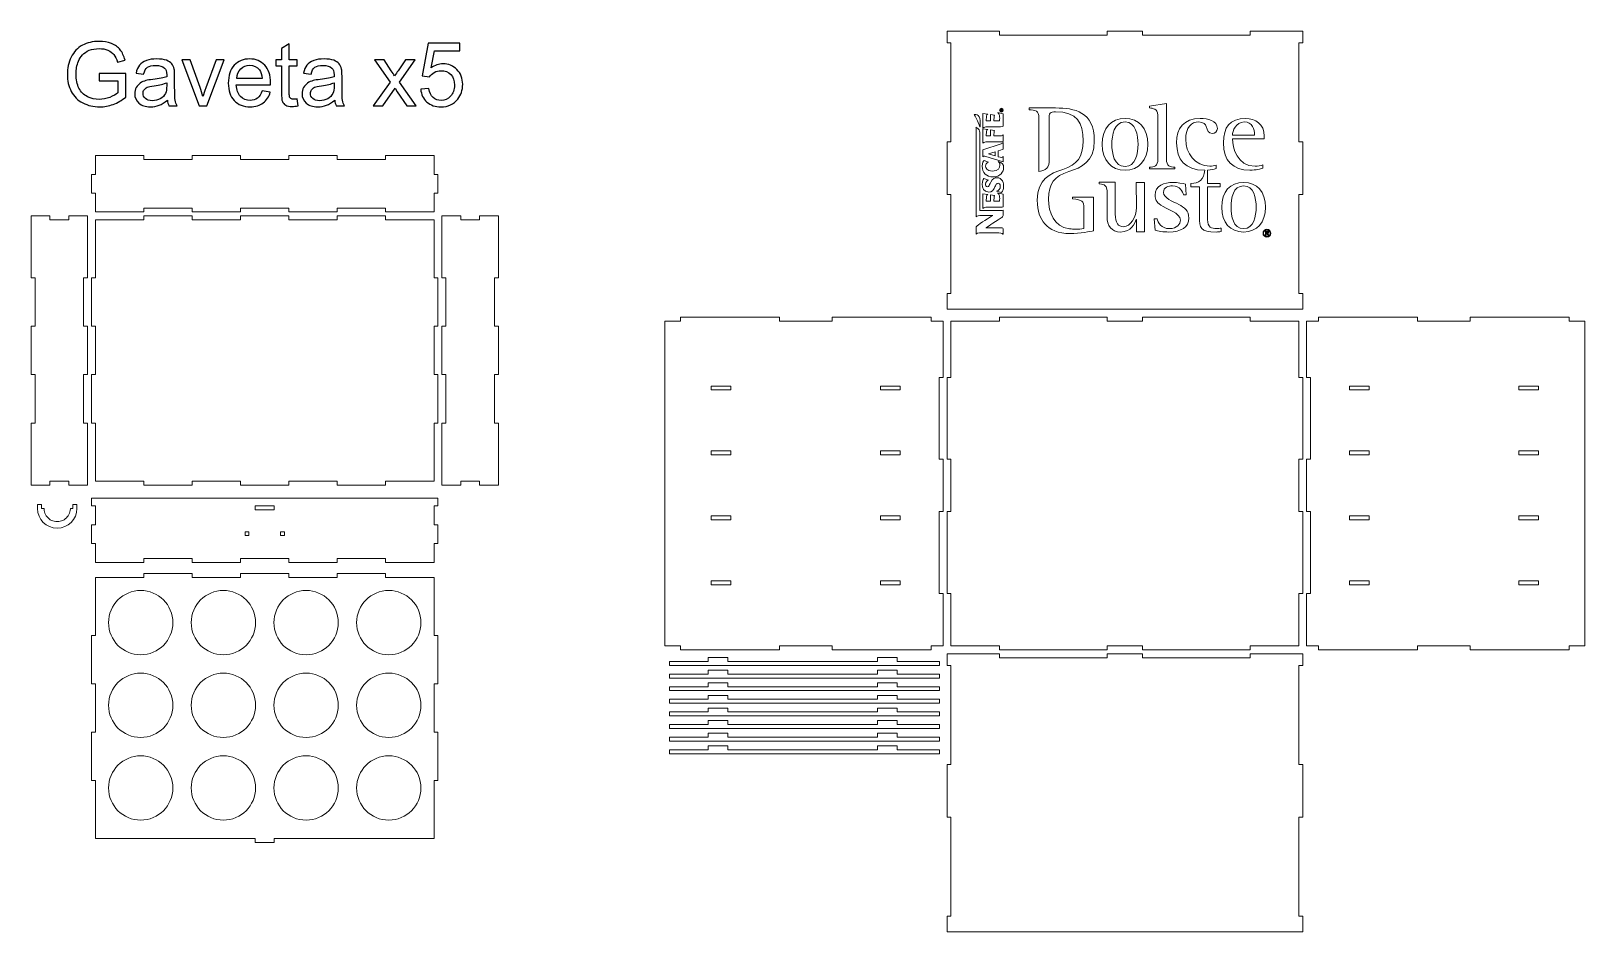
# Model space of a CAD drawing. Header units: millimetres. Extents: x -592 to 592, y -343 to 343.
import ezdxf

# ---------------------------------------------------------------- set-up
doc = ezdxf.new("R2010")
doc.units = ezdxf.units.MM
doc.header["$MEASUREMENT"] = 0
doc.layers.add('Camada 1', color=7, linetype='Continuous')

msp = doc.modelspace()

# ---------------------------------------------------------------- linework, layer by layer
at = {"layer": 'Camada 1', "color": 250}
for points, knots in [([(-540.0427, 305.2318), (-540.0427, 305.2318), (-540.0427, 310.8978), (-540.0427, 310.8978), (-540.0427, 310.8978), (-540.0427, 310.8978), (-519.6046, 310.8978), (-519.6046, 310.8978), (-519.6046, 310.8978), (-519.6046, 310.8978), (-519.6046, 293.0004), (-519.6046, 293.0004), (-519.6046, 293.0004), (-522.7411, 290.5046), (-525.9788, 288.616), (-529.3177, 287.3568), (-529.3177, 287.3568), (-532.6566, 286.0977), (-536.0855, 285.4682), (-539.593, 285.4682), (-539.593, 285.4682), (-544.3371, 285.4682), (-548.6429, 286.48), (-552.5214, 288.5148), (-552.5214, 288.5148), (-556.3887, 290.5383), (-559.3228, 293.4838), (-561.2902, 297.3173), (-561.2902, 297.3173), (-563.2688, 301.1621), (-564.2581, 305.4566), (-564.2581, 310.1895), (-564.2581, 310.1895), (-564.2581, 314.8887), (-563.2801, 319.2731), (-561.3127, 323.354), (-561.3127, 323.354), (-559.3453, 327.4236), (-556.5236, 330.4477), (-552.8362, 332.4151), (-552.8362, 332.4151), (-549.1488, 334.3937), (-544.8993, 335.383), (-540.0876, 335.383), (-540.0876, 335.383), (-536.6026, 335.383), (-533.4436, 334.8209), (-530.6218, 333.6855), (-530.6218, 333.6855), (-527.8, 332.55), (-525.5854, 330.9761), (-523.989, 328.9638), (-523.989, 328.9638), (-522.3814, 326.9402), (-521.1672, 324.2983), (-520.3353, 321.0494), (-520.3353, 321.0494), (-520.3353, 321.0494), (-526.1025, 319.4755), (-526.1025, 319.4755), (-526.1025, 319.4755), (-526.8332, 321.9262), (-527.7326, 323.8599), (-528.8006, 325.2764), (-528.8006, 325.2764), (-529.8798, 326.6816), (-531.4088, 327.8059), (-533.4098, 328.649), (-533.4098, 328.649), (-535.3997, 329.4922), (-537.6144, 329.9194), (-540.0539, 329.9194), (-540.0539, 329.9194), (-542.9656, 329.9194), (-545.4838, 329.4697), (-547.6198, 328.5816), (-547.6198, 328.5816), (-549.7446, 327.6934), (-551.4534, 326.5243), (-552.7687, 325.0628), (-552.7687, 325.0628), (-554.0728, 323.6126), (-555.0846, 322.0162), (-555.8041, 320.2849), (-555.8041, 320.2849), (-557.0295, 317.2833), (-557.6478, 314.0455), (-557.6478, 310.5493), (-557.6478, 310.5493), (-557.6478, 306.2323), (-556.9058, 302.6236), (-555.4331, 299.7119), (-555.4331, 299.7119), (-553.9491, 296.8114), (-551.7906, 294.653), (-548.9689, 293.2477), (-548.9689, 293.2477), (-546.1359, 291.8424), (-543.1342, 291.1342), (-539.9527, 291.1342), (-539.9527, 291.1342), (-537.1872, 291.1342), (-534.4891, 291.6738), (-531.8584, 292.7418), (-531.8584, 292.7418), (-529.2278, 293.821), (-527.2379, 294.9565), (-525.8776, 296.1819), (-525.8776, 296.1819), (-525.8776, 296.1819), (-525.8776, 305.2318), (-525.8776, 305.2318), (-525.8776, 305.2318), (-525.8776, 305.2318), (-540.0427, 305.2318), (-540.0427, 305.2318)], [0, 0, 0, 0, 0.033333333, 0.033333333, 0.033333333, 0.033333333, 0.066666667, 0.066666667, 0.066666667, 0.066666667, 0.1, 0.1, 0.1, 0.1, 0.133333333, 0.133333333, 0.133333333, 0.133333333, 0.166666667, 0.166666667, 0.166666667, 0.166666667, 0.2, 0.2, 0.2, 0.2, 0.233333333, 0.233333333, 0.233333333, 0.233333333, 0.266666667, 0.266666667, 0.266666667, 0.266666667, 0.3, 0.3, 0.3, 0.3, 0.333333333, 0.333333333, 0.333333333, 0.333333333, 0.366666667, 0.366666667, 0.366666667, 0.366666667, 0.4, 0.4, 0.4, 0.4, 0.433333333, 0.433333333, 0.433333333, 0.433333333, 0.466666667, 0.466666667, 0.466666667, 0.466666667, 0.5, 0.5, 0.5, 0.5, 0.533333333, 0.533333333, 0.533333333, 0.533333333, 0.566666667, 0.566666667, 0.566666667, 0.566666667, 0.6, 0.6, 0.6, 0.6, 0.633333333, 0.633333333, 0.633333333, 0.633333333, 0.666666667, 0.666666667, 0.666666667, 0.666666667, 0.7, 0.7, 0.7, 0.7, 0.733333333, 0.733333333, 0.733333333, 0.733333333, 0.766666667, 0.766666667, 0.766666667, 0.766666667, 0.8, 0.8, 0.8, 0.8, 0.833333333, 0.833333333, 0.833333333, 0.833333333, 0.866666667, 0.866666667, 0.866666667, 0.866666667, 0.9, 0.9, 0.9, 0.9, 0.933333333, 0.933333333, 0.933333333, 0.933333333, 1, 1, 1, 1]), ([(-389.2752, 291.5726), (-389.2752, 291.5726), (-388.4658, 286.3338), (-388.4658, 286.3338), (-388.4658, 286.3338), (-390.1296, 285.9853), (-391.6248, 285.8054), (-392.9289, 285.8054), (-392.9289, 285.8054), (-395.0761, 285.8054), (-396.74, 286.1427), (-397.9316, 286.8285), (-397.9316, 286.8285), (-399.112, 287.5142), (-399.9439, 288.4024), (-400.4274, 289.5153), (-400.4274, 289.5153), (-400.9108, 290.6283), (-401.1468, 292.9666), (-401.1468, 296.5304), (-401.1468, 296.5304), (-401.1468, 296.5304), (-401.1468, 316.6987), (-401.1468, 316.6987), (-401.1468, 316.6987), (-401.1468, 316.6987), (-405.5313, 316.6987), (-405.5313, 316.6987), (-405.5313, 316.6987), (-405.5313, 316.6987), (-405.5313, 321.2854), (-405.5313, 321.2854), (-405.5313, 321.2854), (-405.5313, 321.2854), (-401.1468, 321.2854), (-401.1468, 321.2854), (-401.1468, 321.2854), (-401.1468, 321.2854), (-401.1468, 329.9419), (-401.1468, 329.9419), (-401.1468, 329.9419), (-401.1468, 329.9419), (-395.211, 333.5056), (-395.211, 333.5056), (-395.211, 333.5056), (-395.211, 333.5056), (-395.211, 321.2854), (-395.211, 321.2854), (-395.211, 321.2854), (-395.211, 321.2854), (-389.2752, 321.2854), (-389.2752, 321.2854), (-389.2752, 321.2854), (-389.2752, 321.2854), (-389.2752, 316.6987), (-389.2752, 316.6987), (-389.2752, 316.6987), (-389.2752, 316.6987), (-395.211, 316.6987), (-395.211, 316.6987), (-395.211, 316.6987), (-395.211, 316.6987), (-395.211, 296.1931), (-395.211, 296.1931), (-395.211, 296.1931), (-395.211, 294.4956), (-395.1098, 293.4051), (-394.8962, 292.9217), (-394.8962, 292.9217), (-394.6939, 292.4383), (-394.3566, 292.056), (-393.8845, 291.7637), (-393.8845, 291.7637), (-393.4123, 291.4827), (-392.7378, 291.3365), (-391.8609, 291.3365), (-391.8609, 291.3365), (-391.2088, 291.3365), (-390.3432, 291.4152), (-389.2752, 291.5726)], [0, 0, 0, 0, 0.047619048, 0.047619048, 0.047619048, 0.047619048, 0.095238095, 0.095238095, 0.095238095, 0.095238095, 0.142857143, 0.142857143, 0.142857143, 0.142857143, 0.19047619, 0.19047619, 0.19047619, 0.19047619, 0.238095238, 0.238095238, 0.238095238, 0.238095238, 0.285714286, 0.285714286, 0.285714286, 0.285714286, 0.333333333, 0.333333333, 0.333333333, 0.333333333, 0.380952381, 0.380952381, 0.380952381, 0.380952381, 0.428571429, 0.428571429, 0.428571429, 0.428571429, 0.476190476, 0.476190476, 0.476190476, 0.476190476, 0.523809524, 0.523809524, 0.523809524, 0.523809524, 0.571428571, 0.571428571, 0.571428571, 0.571428571, 0.619047619, 0.619047619, 0.619047619, 0.619047619, 0.666666667, 0.666666667, 0.666666667, 0.666666667, 0.714285714, 0.714285714, 0.714285714, 0.714285714, 0.761904762, 0.761904762, 0.761904762, 0.761904762, 0.80952381, 0.80952381, 0.80952381, 0.80952381, 0.857142857, 0.857142857, 0.857142857, 0.857142857, 0.904761905, 0.904761905, 0.904761905, 0.904761905, 1, 1, 1, 1]), ([(-295.0553, 298.9587), (-295.0553, 298.9587), (-288.8497, 299.4308), (-288.8497, 299.4308), (-288.8497, 299.4308), (-288.3887, 296.4067), (-287.3207, 294.1358), (-285.6569, 292.6069), (-285.6569, 292.6069), (-283.9931, 291.0892), (-281.9583, 290.3247), (-279.5637, 290.3247), (-279.5637, 290.3247), (-276.6745, 290.3247), (-274.2574, 291.404), (-272.2901, 293.5512), (-272.2901, 293.5512), (-270.334, 295.7097), (-269.3559, 298.5652), (-269.3559, 302.1177), (-269.3559, 302.1177), (-269.3559, 305.5016), (-270.289, 308.1659), (-272.1664, 310.1221), (-272.1664, 310.1221), (-274.0438, 312.0782), (-276.5283, 313.0562), (-279.6199, 313.0562), (-279.6199, 313.0562), (-281.5423, 313.0562), (-283.2623, 312.6178), (-284.7913, 311.7409), (-284.7913, 311.7409), (-286.309, 310.864), (-287.5006, 309.7286), (-288.3775, 308.3346), (-288.3775, 308.3346), (-288.3775, 308.3346), (-293.9761, 309.144), (-293.9761, 309.144), (-293.9761, 309.144), (-293.9761, 309.144), (-289.3218, 333.9665), (-289.3218, 333.9665), (-289.3218, 333.9665), (-289.3218, 333.9665), (-265.3762, 333.9665), (-265.3762, 333.9665), (-265.3762, 333.9665), (-265.3762, 333.9665), (-265.3762, 328.3005), (-265.3762, 328.3005), (-265.3762, 328.3005), (-265.3762, 328.3005), (-284.5889, 328.3005), (-284.5889, 328.3005), (-284.5889, 328.3005), (-284.5889, 328.3005), (-287.1634, 315.2709), (-287.1634, 315.2709), (-287.1634, 315.2709), (-284.2741, 317.3057), (-281.2388, 318.3175), (-278.0685, 318.3175), (-278.0685, 318.3175), (-273.864, 318.3175), (-270.3115, 316.8561), (-267.4223, 313.9331), (-267.4223, 313.9331), (-264.533, 311.0102), (-263.0828, 307.2553), (-263.0828, 302.6686), (-263.0828, 302.6686), (-263.0828, 298.2954), (-264.3532, 294.518), (-266.8939, 291.3365), (-266.8939, 291.3365), (-269.9854, 287.4243), (-274.2125, 285.4682), (-279.5637, 285.4682), (-279.5637, 285.4682), (-283.9481, 285.4682), (-287.5231, 286.7048), (-290.2999, 289.1668), (-290.2999, 289.1668), (-293.0767, 291.6288), (-294.6618, 294.889), (-295.0553, 298.9587)], [0, 0, 0, 0, 0.043478261, 0.043478261, 0.043478261, 0.043478261, 0.086956522, 0.086956522, 0.086956522, 0.086956522, 0.130434783, 0.130434783, 0.130434783, 0.130434783, 0.173913043, 0.173913043, 0.173913043, 0.173913043, 0.217391304, 0.217391304, 0.217391304, 0.217391304, 0.260869565, 0.260869565, 0.260869565, 0.260869565, 0.304347826, 0.304347826, 0.304347826, 0.304347826, 0.347826087, 0.347826087, 0.347826087, 0.347826087, 0.391304348, 0.391304348, 0.391304348, 0.391304348, 0.434782609, 0.434782609, 0.434782609, 0.434782609, 0.47826087, 0.47826087, 0.47826087, 0.47826087, 0.52173913, 0.52173913, 0.52173913, 0.52173913, 0.565217391, 0.565217391, 0.565217391, 0.565217391, 0.608695652, 0.608695652, 0.608695652, 0.608695652, 0.652173913, 0.652173913, 0.652173913, 0.652173913, 0.695652174, 0.695652174, 0.695652174, 0.695652174, 0.739130435, 0.739130435, 0.739130435, 0.739130435, 0.782608696, 0.782608696, 0.782608696, 0.782608696, 0.826086957, 0.826086957, 0.826086957, 0.826086957, 0.869565217, 0.869565217, 0.869565217, 0.869565217, 0.913043478, 0.913043478, 0.913043478, 0.913043478, 1, 1, 1, 1]), ([(-488.048, 290.662), (-490.2515, 288.7846), (-492.3762, 287.4693), (-494.4111, 286.6936), (-494.4111, 286.6936), (-496.4459, 285.9179), (-498.6268, 285.5356), (-500.9652, 285.5356), (-500.9652, 285.5356), (-504.81, 285.5356), (-507.7667, 286.4687), (-509.8352, 288.3461), (-509.8352, 288.3461), (-511.9037, 290.2123), (-512.938, 292.6069), (-512.938, 295.5186), (-512.938, 295.5186), (-512.938, 297.2274), (-512.5445, 298.79), (-511.7688, 300.2065), (-511.7688, 300.2065), (-510.9819, 301.623), (-509.9589, 302.7473), (-508.6997, 303.6017), (-508.6997, 303.6017), (-507.4294, 304.456), (-506.0129, 305.1081), (-504.4278, 305.5465), (-504.4278, 305.5465), (-503.2586, 305.8501), (-501.4936, 306.1424), (-499.144, 306.4347), (-499.144, 306.4347), (-494.3548, 306.9968), (-490.8136, 307.6825), (-488.5539, 308.4695), (-488.5539, 308.4695), (-488.5314, 309.2789), (-488.5202, 309.796), (-488.5202, 310.0096), (-488.5202, 310.0096), (-488.5202, 312.4154), (-489.0823, 314.113), (-490.2065, 315.1023), (-490.2065, 315.1023), (-491.7242, 316.4401), (-493.9839, 317.1034), (-496.9743, 317.1034), (-496.9743, 317.1034), (-499.7735, 317.1034), (-501.8421, 316.6087), (-503.1686, 315.6307), (-503.1686, 315.6307), (-504.5064, 314.6526), (-505.4845, 312.9213), (-506.1253, 310.4256), (-506.1253, 310.4256), (-506.1253, 310.4256), (-511.9262, 311.235), (-511.9262, 311.235), (-511.9262, 311.235), (-511.3978, 313.7195), (-510.5322, 315.7319), (-509.3181, 317.2608), (-509.3181, 317.2608), (-508.1039, 318.7897), (-506.3501, 319.9589), (-504.0568, 320.7908), (-504.0568, 320.7908), (-501.7746, 321.6115), (-499.1102, 322.0274), (-496.0974, 322.0274), (-496.0974, 322.0274), (-493.107, 322.0274), (-490.6674, 321.6789), (-488.79, 320.9707), (-488.79, 320.9707), (-486.9238, 320.2624), (-485.5411, 319.3855), (-484.6642, 318.3175), (-484.6642, 318.3175), (-483.7873, 317.2495), (-483.169, 315.9005), (-482.8092, 314.2704), (-482.8092, 314.2704), (-482.6181, 313.2586), (-482.5169, 311.4374), (-482.5169, 308.818), (-482.5169, 308.818), (-482.5169, 308.818), (-482.5169, 300.9485), (-482.5169, 300.9485), (-482.5169, 300.9485), (-482.5169, 295.4511), (-482.3933, 291.9773), (-482.1459, 290.5046), (-482.1459, 290.5046), (-481.9099, 289.0319), (-481.4152, 287.6266), (-480.6957, 286.2776), (-480.6957, 286.2776), (-480.6957, 286.2776), (-486.9013, 286.2776), (-486.9013, 286.2776), (-486.9013, 286.2776), (-487.4972, 287.5255), (-487.8794, 288.9869), (-488.048, 290.662)], [0, 0, 0, 0, 0.035714286, 0.035714286, 0.035714286, 0.035714286, 0.071428571, 0.071428571, 0.071428571, 0.071428571, 0.107142857, 0.107142857, 0.107142857, 0.107142857, 0.142857143, 0.142857143, 0.142857143, 0.142857143, 0.178571429, 0.178571429, 0.178571429, 0.178571429, 0.214285714, 0.214285714, 0.214285714, 0.214285714, 0.25, 0.25, 0.25, 0.25, 0.285714286, 0.285714286, 0.285714286, 0.285714286, 0.321428571, 0.321428571, 0.321428571, 0.321428571, 0.357142857, 0.357142857, 0.357142857, 0.357142857, 0.392857143, 0.392857143, 0.392857143, 0.392857143, 0.428571429, 0.428571429, 0.428571429, 0.428571429, 0.464285714, 0.464285714, 0.464285714, 0.464285714, 0.5, 0.5, 0.5, 0.5, 0.535714286, 0.535714286, 0.535714286, 0.535714286, 0.571428571, 0.571428571, 0.571428571, 0.571428571, 0.607142857, 0.607142857, 0.607142857, 0.607142857, 0.642857143, 0.642857143, 0.642857143, 0.642857143, 0.678571429, 0.678571429, 0.678571429, 0.678571429, 0.714285714, 0.714285714, 0.714285714, 0.714285714, 0.75, 0.75, 0.75, 0.75, 0.785714286, 0.785714286, 0.785714286, 0.785714286, 0.821428571, 0.821428571, 0.821428571, 0.821428571, 0.857142857, 0.857142857, 0.857142857, 0.857142857, 0.892857143, 0.892857143, 0.892857143, 0.892857143, 0.928571429, 0.928571429, 0.928571429, 0.928571429, 1, 1, 1, 1]), ([(-463.8326, 286.2776), (-463.8326, 286.2776), (-477.0421, 321.2854), (-477.0421, 321.2854), (-477.0421, 321.2854), (-477.0421, 321.2854), (-470.6903, 321.2854), (-470.6903, 321.2854), (-470.6903, 321.2854), (-470.6903, 321.2854), (-463.2031, 300.319), (-463.2031, 300.319), (-463.2031, 300.319), (-462.3936, 298.0593), (-461.6404, 295.7097), (-460.9546, 293.2702), (-460.9546, 293.2702), (-460.4263, 295.1139), (-459.6955, 297.3286), (-458.74, 299.9255), (-458.74, 299.9255), (-458.74, 299.9255), (-450.9604, 321.2854), (-450.9604, 321.2854), (-450.9604, 321.2854), (-450.9604, 321.2854), (-444.8672, 321.2854), (-444.8672, 321.2854), (-444.8672, 321.2854), (-444.8672, 321.2854), (-458.1216, 286.2776), (-458.1216, 286.2776), (-458.1216, 286.2776), (-458.1216, 286.2776), (-463.8326, 286.2776), (-463.8326, 286.2776)], [0, 0, 0, 0, 0.1, 0.1, 0.1, 0.1, 0.2, 0.2, 0.2, 0.2, 0.3, 0.3, 0.3, 0.3, 0.4, 0.4, 0.4, 0.4, 0.5, 0.5, 0.5, 0.5, 0.6, 0.6, 0.6, 0.6, 0.7, 0.7, 0.7, 0.7, 0.8, 0.8, 0.8, 0.8, 1, 1, 1, 1]), ([(-415.7953, 297.6096), (-415.7953, 297.6096), (-409.6571, 296.8002), (-409.6571, 296.8002), (-409.6571, 296.8002), (-410.6126, 293.2364), (-412.4001, 290.4597), (-415.0083, 288.4923), (-415.0083, 288.4923), (-417.6165, 286.5249), (-420.9441, 285.5356), (-425.0025, 285.5356), (-425.0025, 285.5356), (-430.1064, 285.5356), (-434.1536, 287.1095), (-437.144, 290.2573), (-437.144, 290.2573), (-440.1344, 293.3938), (-441.6296, 297.812), (-441.6296, 303.4892), (-441.6296, 303.4892), (-441.6296, 309.3576), (-440.1231, 313.9219), (-437.099, 317.1596), (-437.099, 317.1596), (-434.0749, 320.4086), (-430.1514, 322.0274), (-425.3285, 322.0274), (-425.3285, 322.0274), (-420.6631, 322.0274), (-416.852, 320.4423), (-413.8953, 317.2608), (-413.8953, 317.2608), (-410.9387, 314.0793), (-409.4547, 309.6049), (-409.4547, 303.8377), (-409.4547, 303.8377), (-409.4547, 303.4892), (-409.466, 302.9609), (-409.4884, 302.2638), (-409.4884, 302.2638), (-409.4884, 302.2638), (-435.5588, 302.2638), (-435.5588, 302.2638), (-435.5588, 302.2638), (-435.334, 298.4303), (-434.2548, 295.4849), (-432.2986, 293.45), (-432.2986, 293.45), (-430.3537, 291.4152), (-427.9142, 290.3922), (-425.0025, 290.3922), (-425.0025, 290.3922), (-422.8328, 290.3922), (-420.9779, 290.9655), (-419.4489, 292.1122), (-419.4489, 292.1122), (-417.9088, 293.2589), (-416.6946, 295.0914), (-415.7953, 297.6096)], [0, 0, 0, 0, 0.0625, 0.0625, 0.0625, 0.0625, 0.125, 0.125, 0.125, 0.125, 0.1875, 0.1875, 0.1875, 0.1875, 0.25, 0.25, 0.25, 0.25, 0.3125, 0.3125, 0.3125, 0.3125, 0.375, 0.375, 0.375, 0.375, 0.4375, 0.4375, 0.4375, 0.4375, 0.5, 0.5, 0.5, 0.5, 0.5625, 0.5625, 0.5625, 0.5625, 0.625, 0.625, 0.625, 0.625, 0.6875, 0.6875, 0.6875, 0.6875, 0.75, 0.75, 0.75, 0.75, 0.8125, 0.8125, 0.8125, 0.8125, 0.875, 0.875, 0.875, 0.875, 1, 1, 1, 1]), ([(-360.5516, 290.662), (-362.7551, 288.7846), (-364.8798, 287.4693), (-366.9147, 286.6936), (-366.9147, 286.6936), (-368.9495, 285.9179), (-371.1304, 285.5356), (-373.4688, 285.5356), (-373.4688, 285.5356), (-377.3136, 285.5356), (-380.2703, 286.4687), (-382.3388, 288.3461), (-382.3388, 288.3461), (-384.4073, 290.2123), (-385.4416, 292.6069), (-385.4416, 295.5186), (-385.4416, 295.5186), (-385.4416, 297.2274), (-385.0481, 298.79), (-384.2724, 300.2065), (-384.2724, 300.2065), (-383.4855, 301.623), (-382.4625, 302.7473), (-381.2033, 303.6017), (-381.2033, 303.6017), (-379.933, 304.456), (-378.5165, 305.1081), (-376.9314, 305.5465), (-376.9314, 305.5465), (-375.7622, 305.8501), (-373.9972, 306.1424), (-371.6476, 306.4347), (-371.6476, 306.4347), (-366.8584, 306.9968), (-363.3172, 307.6825), (-361.0575, 308.4695), (-361.0575, 308.4695), (-361.035, 309.2789), (-361.0238, 309.796), (-361.0238, 310.0096), (-361.0238, 310.0096), (-361.0238, 312.4154), (-361.5859, 314.113), (-362.7101, 315.1023), (-362.7101, 315.1023), (-364.2278, 316.4401), (-366.4875, 317.1034), (-369.4779, 317.1034), (-369.4779, 317.1034), (-372.2771, 317.1034), (-374.3457, 316.6087), (-375.6722, 315.6307), (-375.6722, 315.6307), (-377.01, 314.6526), (-377.9881, 312.9213), (-378.6289, 310.4256), (-378.6289, 310.4256), (-378.6289, 310.4256), (-384.4298, 311.235), (-384.4298, 311.235), (-384.4298, 311.235), (-383.9014, 313.7195), (-383.0358, 315.7319), (-381.8217, 317.2608), (-381.8217, 317.2608), (-380.6075, 318.7897), (-378.8537, 319.9589), (-376.5604, 320.7908), (-376.5604, 320.7908), (-374.2782, 321.6115), (-371.6138, 322.0274), (-368.601, 322.0274), (-368.601, 322.0274), (-365.6106, 322.0274), (-363.171, 321.6789), (-361.2936, 320.9707), (-361.2936, 320.9707), (-359.4274, 320.2624), (-358.0447, 319.3855), (-357.1678, 318.3175), (-357.1678, 318.3175), (-356.2909, 317.2495), (-355.6726, 315.9005), (-355.3128, 314.2704), (-355.3128, 314.2704), (-355.1217, 313.2586), (-355.0205, 311.4374), (-355.0205, 308.818), (-355.0205, 308.818), (-355.0205, 308.818), (-355.0205, 300.9485), (-355.0205, 300.9485), (-355.0205, 300.9485), (-355.0205, 295.4511), (-354.8969, 291.9773), (-354.6495, 290.5046), (-354.6495, 290.5046), (-354.4135, 289.0319), (-353.9188, 287.6266), (-353.1993, 286.2776), (-353.1993, 286.2776), (-353.1993, 286.2776), (-359.4049, 286.2776), (-359.4049, 286.2776), (-359.4049, 286.2776), (-360.0008, 287.5255), (-360.383, 288.9869), (-360.5516, 290.662)], [0, 0, 0, 0, 0.035714286, 0.035714286, 0.035714286, 0.035714286, 0.071428571, 0.071428571, 0.071428571, 0.071428571, 0.107142857, 0.107142857, 0.107142857, 0.107142857, 0.142857143, 0.142857143, 0.142857143, 0.142857143, 0.178571429, 0.178571429, 0.178571429, 0.178571429, 0.214285714, 0.214285714, 0.214285714, 0.214285714, 0.25, 0.25, 0.25, 0.25, 0.285714286, 0.285714286, 0.285714286, 0.285714286, 0.321428571, 0.321428571, 0.321428571, 0.321428571, 0.357142857, 0.357142857, 0.357142857, 0.357142857, 0.392857143, 0.392857143, 0.392857143, 0.392857143, 0.428571429, 0.428571429, 0.428571429, 0.428571429, 0.464285714, 0.464285714, 0.464285714, 0.464285714, 0.5, 0.5, 0.5, 0.5, 0.535714286, 0.535714286, 0.535714286, 0.535714286, 0.571428571, 0.571428571, 0.571428571, 0.571428571, 0.607142857, 0.607142857, 0.607142857, 0.607142857, 0.642857143, 0.642857143, 0.642857143, 0.642857143, 0.678571429, 0.678571429, 0.678571429, 0.678571429, 0.714285714, 0.714285714, 0.714285714, 0.714285714, 0.75, 0.75, 0.75, 0.75, 0.785714286, 0.785714286, 0.785714286, 0.785714286, 0.821428571, 0.821428571, 0.821428571, 0.821428571, 0.857142857, 0.857142857, 0.857142857, 0.857142857, 0.892857143, 0.892857143, 0.892857143, 0.892857143, 0.928571429, 0.928571429, 0.928571429, 0.928571429, 1, 1, 1, 1]), ([(-331.2098, 286.2776), (-331.2098, 286.2776), (-318.4275, 304.4111), (-318.4275, 304.4111), (-318.4275, 304.4111), (-318.4275, 304.4111), (-330.2655, 321.2854), (-330.2655, 321.2854), (-330.2655, 321.2854), (-330.2655, 321.2854), (-322.9693, 321.2854), (-322.9693, 321.2854), (-322.9693, 321.2854), (-322.9693, 321.2854), (-317.4382, 313.0225), (-317.4382, 313.0225), (-317.4382, 313.0225), (-316.4152, 311.4711), (-315.6058, 310.212), (-315.0324, 309.2227), (-315.0324, 309.2227), (-314.0319, 310.628), (-313.1438, 311.8983), (-312.3456, 313.0338), (-312.3456, 313.0338), (-312.3456, 313.0338), (-306.5222, 321.2854), (-306.5222, 321.2854), (-306.5222, 321.2854), (-306.5222, 321.2854), (-299.271, 321.2854), (-299.271, 321.2854), (-299.271, 321.2854), (-299.271, 321.2854), (-311.1764, 304.4111), (-311.1764, 304.4111), (-311.1764, 304.4111), (-311.1764, 304.4111), (-298.4953, 286.2776), (-298.4953, 286.2776), (-298.4953, 286.2776), (-298.4953, 286.2776), (-305.7127, 286.2776), (-305.7127, 286.2776), (-305.7127, 286.2776), (-305.7127, 286.2776), (-312.9526, 297.07), (-312.9526, 297.07), (-312.9526, 297.07), (-312.9526, 297.07), (-314.6052, 299.6669), (-314.6052, 299.6669), (-314.6052, 299.6669), (-314.6052, 299.6669), (-323.9586, 286.2776), (-323.9586, 286.2776), (-323.9586, 286.2776), (-323.9586, 286.2776), (-331.2098, 286.2776), (-331.2098, 286.2776)], [0, 0, 0, 0, 0.0625, 0.0625, 0.0625, 0.0625, 0.125, 0.125, 0.125, 0.125, 0.1875, 0.1875, 0.1875, 0.1875, 0.25, 0.25, 0.25, 0.25, 0.3125, 0.3125, 0.3125, 0.3125, 0.375, 0.375, 0.375, 0.375, 0.4375, 0.4375, 0.4375, 0.4375, 0.5, 0.5, 0.5, 0.5, 0.5625, 0.5625, 0.5625, 0.5625, 0.625, 0.625, 0.625, 0.625, 0.6875, 0.6875, 0.6875, 0.6875, 0.75, 0.75, 0.75, 0.75, 0.8125, 0.8125, 0.8125, 0.8125, 0.875, 0.875, 0.875, 0.875, 1, 1, 1, 1]), ([(-435.2216, 307.1204), (-435.2216, 307.1204), (-415.7278, 307.1204), (-415.7278, 307.1204), (-415.7278, 307.1204), (-415.9864, 310.0658), (-416.7396, 312.2693), (-417.965, 313.742), (-417.965, 313.742), (-419.8424, 316.0242), (-422.2932, 317.1708), (-425.2948, 317.1708), (-425.2948, 317.1708), (-428.0154, 317.1708), (-430.2975, 316.2602), (-432.1525, 314.439), (-432.1525, 314.439), (-433.9962, 312.6178), (-435.0192, 310.1783), (-435.2216, 307.1204)], [0, 0, 0, 0, 0.166666667, 0.166666667, 0.166666667, 0.166666667, 0.333333333, 0.333333333, 0.333333333, 0.333333333, 0.5, 0.5, 0.5, 0.5, 0.666666667, 0.666666667, 0.666666667, 0.666666667, 1, 1, 1, 1]), ([(-488.5202, 303.8152), (-490.6787, 302.9384), (-493.9164, 302.1964), (-498.2334, 301.5893), (-498.2334, 301.5893), (-500.6841, 301.2408), (-502.4154, 300.8473), (-503.4272, 300.4089), (-503.4272, 300.4089), (-504.439, 299.9705), (-505.2147, 299.3297), (-505.7656, 298.4977), (-505.7656, 298.4977), (-506.3164, 297.6546), (-506.5975, 296.7215), (-506.5975, 295.6872), (-506.5975, 295.6872), (-506.5975, 294.1246), (-506.0016, 292.8093), (-504.7987, 291.7637), (-504.7987, 291.7637), (-503.5958, 290.7182), (-501.8421, 290.1898), (-499.5374, 290.1898), (-499.5374, 290.1898), (-497.2553, 290.1898), (-495.2205, 290.6845), (-493.433, 291.685), (-493.433, 291.685), (-491.6567, 292.6743), (-490.3414, 294.0346), (-489.5095, 295.7547), (-489.5095, 295.7547), (-488.8687, 297.0925), (-488.5539, 299.0598), (-488.5539, 301.6568), (-488.5539, 301.6568), (-488.5539, 301.6568), (-488.5202, 303.8152), (-488.5202, 303.8152)], [0, 0, 0, 0, 0.090909091, 0.090909091, 0.090909091, 0.090909091, 0.181818182, 0.181818182, 0.181818182, 0.181818182, 0.272727273, 0.272727273, 0.272727273, 0.272727273, 0.363636364, 0.363636364, 0.363636364, 0.363636364, 0.454545455, 0.454545455, 0.454545455, 0.454545455, 0.545454545, 0.545454545, 0.545454545, 0.545454545, 0.636363636, 0.636363636, 0.636363636, 0.636363636, 0.727272727, 0.727272727, 0.727272727, 0.727272727, 0.818181818, 0.818181818, 0.818181818, 0.818181818, 1, 1, 1, 1]), ([(-361.0238, 303.8152), (-363.1823, 302.9384), (-366.42, 302.1964), (-370.737, 301.5893), (-370.737, 301.5893), (-373.1877, 301.2408), (-374.919, 300.8473), (-375.9308, 300.4089), (-375.9308, 300.4089), (-376.9426, 299.9705), (-377.7183, 299.3297), (-378.2692, 298.4977), (-378.2692, 298.4977), (-378.82, 297.6546), (-379.1011, 296.7215), (-379.1011, 295.6872), (-379.1011, 295.6872), (-379.1011, 294.1246), (-378.5052, 292.8093), (-377.3023, 291.7637), (-377.3023, 291.7637), (-376.0994, 290.7182), (-374.3457, 290.1898), (-372.041, 290.1898), (-372.041, 290.1898), (-369.7589, 290.1898), (-367.7241, 290.6845), (-365.9366, 291.685), (-365.9366, 291.685), (-364.1603, 292.6743), (-362.845, 294.0346), (-362.0131, 295.7547), (-362.0131, 295.7547), (-361.3723, 297.0925), (-361.0575, 299.0598), (-361.0575, 301.6568), (-361.0575, 301.6568), (-361.0575, 301.6568), (-361.0238, 303.8152), (-361.0238, 303.8152)], [0, 0, 0, 0, 0.090909091, 0.090909091, 0.090909091, 0.090909091, 0.181818182, 0.181818182, 0.181818182, 0.181818182, 0.272727273, 0.272727273, 0.272727273, 0.272727273, 0.363636364, 0.363636364, 0.363636364, 0.363636364, 0.454545455, 0.454545455, 0.454545455, 0.454545455, 0.545454545, 0.545454545, 0.545454545, 0.545454545, 0.636363636, 0.636363636, 0.636363636, 0.636363636, 0.727272727, 0.727272727, 0.727272727, 0.727272727, 0.818181818, 0.818181818, 0.818181818, 0.818181818, 1, 1, 1, 1])]:
    msp.add_open_spline(points, degree=3, knots=knots, dxfattribs=at)
at = {"layer": 'Camada 1', "color": 250, "lineweight": 20}
for points, knots in [([(373.8995, 143.25), (373.8995, 143.25), (373.8995, 218.75), (373.8995, 218.75), (373.8995, 218.75), (373.8995, 218.75), (376.8995, 218.75), (376.8995, 218.75), (376.8995, 218.75), (376.8995, 218.75), (376.8995, 258.75), (376.8995, 258.75), (376.8995, 258.75), (376.8995, 258.75), (373.8995, 258.75), (373.8995, 258.75), (373.8995, 258.75), (373.8995, 258.75), (373.8995, 334.25), (373.8995, 334.25), (373.8995, 334.25), (373.8995, 334.25), (376.8995, 334.25), (376.8995, 334.25), (376.8995, 334.25), (376.8995, 334.25), (376.8995, 343.25), (376.8995, 343.25), (376.8995, 343.25), (376.8995, 343.25), (336.8995, 343.25), (336.8995, 343.25), (336.8995, 343.25), (336.8995, 343.25), (336.8995, 340.25), (336.8995, 340.25), (336.8995, 340.25), (336.8995, 340.25), (254.8995, 340.25), (254.8995, 340.25), (254.8995, 340.25), (254.8995, 340.25), (254.8995, 343.25), (254.8995, 343.25), (254.8995, 343.25), (254.8995, 343.25), (227.8995, 343.25), (227.8995, 343.25), (227.8995, 343.25), (227.8995, 343.25), (227.8995, 340.25), (227.8995, 340.25), (227.8995, 340.25), (227.8995, 340.25), (145.8995, 340.25), (145.8995, 340.25), (145.8995, 340.25), (145.8995, 340.25), (145.8995, 343.25), (145.8995, 343.25), (145.8995, 343.25), (145.8995, 343.25), (105.8995, 343.25), (105.8995, 343.25), (105.8995, 343.25), (105.8995, 343.25), (105.8995, 334.25), (105.8995, 334.25), (105.8995, 334.25), (105.8995, 334.25), (108.8995, 334.25), (108.8995, 334.25), (108.8995, 334.25), (108.8995, 334.25), (108.8995, 258.75), (108.8995, 258.75), (108.8995, 258.75), (108.8995, 258.75), (105.8995, 258.75), (105.8995, 258.75), (105.8995, 258.75), (105.8995, 258.75), (105.8995, 218.75), (105.8995, 218.75), (105.8995, 218.75), (105.8995, 218.75), (108.8995, 218.75), (108.8995, 218.75), (108.8995, 218.75), (108.8995, 218.75), (108.8995, 143.25), (108.8995, 143.25), (108.8995, 143.25), (108.8995, 143.25), (105.8995, 143.25), (105.8995, 143.25), (105.8995, 143.25), (105.8995, 143.25), (105.8995, 131.25), (105.8995, 131.25), (105.8995, 131.25), (105.8995, 131.25), (376.8995, 131.25), (376.8995, 131.25), (376.8995, 131.25), (376.8995, 131.25), (376.8995, 143.25), (376.8995, 143.25), (376.8995, 143.25), (376.8995, 143.25), (373.8995, 143.25), (373.8995, 143.25)], [0, 0, 0, 0, 0.034482759, 0.034482759, 0.034482759, 0.034482759, 0.068965517, 0.068965517, 0.068965517, 0.068965517, 0.103448276, 0.103448276, 0.103448276, 0.103448276, 0.137931034, 0.137931034, 0.137931034, 0.137931034, 0.172413793, 0.172413793, 0.172413793, 0.172413793, 0.206896552, 0.206896552, 0.206896552, 0.206896552, 0.24137931, 0.24137931, 0.24137931, 0.24137931, 0.275862069, 0.275862069, 0.275862069, 0.275862069, 0.310344828, 0.310344828, 0.310344828, 0.310344828, 0.344827586, 0.344827586, 0.344827586, 0.344827586, 0.379310345, 0.379310345, 0.379310345, 0.379310345, 0.413793103, 0.413793103, 0.413793103, 0.413793103, 0.448275862, 0.448275862, 0.448275862, 0.448275862, 0.482758621, 0.482758621, 0.482758621, 0.482758621, 0.517241379, 0.517241379, 0.517241379, 0.517241379, 0.551724138, 0.551724138, 0.551724138, 0.551724138, 0.586206897, 0.586206897, 0.586206897, 0.586206897, 0.620689655, 0.620689655, 0.620689655, 0.620689655, 0.655172414, 0.655172414, 0.655172414, 0.655172414, 0.689655172, 0.689655172, 0.689655172, 0.689655172, 0.724137931, 0.724137931, 0.724137931, 0.724137931, 0.75862069, 0.75862069, 0.75862069, 0.75862069, 0.793103448, 0.793103448, 0.793103448, 0.793103448, 0.827586207, 0.827586207, 0.827586207, 0.827586207, 0.862068966, 0.862068966, 0.862068966, 0.862068966, 0.896551724, 0.896551724, 0.896551724, 0.896551724, 0.931034483, 0.931034483, 0.931034483, 0.931034483, 1, 1, 1, 1]), ([(-542.8994, 248.3971), (-542.8994, 248.3971), (-506.0423, 248.3971), (-506.0423, 248.3971), (-506.0423, 248.3971), (-506.0423, 248.3971), (-506.0423, 245.3971), (-506.0423, 245.3971), (-506.0423, 245.3971), (-506.0423, 245.3971), (-469.1851, 245.3971), (-469.1851, 245.3971), (-469.1851, 245.3971), (-469.1851, 245.3971), (-469.1851, 248.3971), (-469.1851, 248.3971), (-469.1851, 248.3971), (-469.1851, 248.3971), (-432.328, 248.3971), (-432.328, 248.3971), (-432.328, 248.3971), (-432.328, 248.3971), (-432.328, 245.3971), (-432.328, 245.3971), (-432.328, 245.3971), (-432.328, 245.3971), (-395.4709, 245.3971), (-395.4709, 245.3971), (-395.4709, 245.3971), (-395.4709, 245.3971), (-395.4709, 248.3971), (-395.4709, 248.3971), (-395.4709, 248.3971), (-395.4709, 248.3971), (-358.6137, 248.3971), (-358.6137, 248.3971), (-358.6137, 248.3971), (-358.6137, 248.3971), (-358.6137, 245.3971), (-358.6137, 245.3971), (-358.6137, 245.3971), (-358.6137, 245.3971), (-321.7566, 245.3971), (-321.7566, 245.3971), (-321.7566, 245.3971), (-321.7566, 245.3971), (-321.7566, 248.3971), (-321.7566, 248.3971), (-321.7566, 248.3971), (-321.7566, 248.3971), (-284.8995, 248.3971), (-284.8995, 248.3971), (-284.8995, 248.3971), (-284.8995, 248.3971), (-284.8995, 234.0638), (-284.8995, 234.0638), (-284.8995, 234.0638), (-284.8995, 234.0638), (-281.8995, 234.0638), (-281.8995, 234.0638), (-281.8995, 234.0638), (-281.8995, 234.0638), (-281.8995, 219.7304), (-281.8995, 219.7304), (-281.8995, 219.7304), (-281.8995, 219.7304), (-284.8995, 219.7304), (-284.8995, 219.7304), (-284.8995, 219.7304), (-284.8995, 219.7304), (-284.8995, 205.3971), (-284.8995, 205.3971), (-284.8995, 205.3971), (-284.8995, 205.3971), (-321.7566, 205.3971), (-321.7566, 205.3971), (-321.7566, 205.3971), (-321.7566, 205.3971), (-321.7566, 208.3971), (-321.7566, 208.3971), (-321.7566, 208.3971), (-321.7566, 208.3971), (-358.6137, 208.3971), (-358.6137, 208.3971), (-358.6137, 208.3971), (-358.6137, 208.3971), (-358.6137, 205.3971), (-358.6137, 205.3971), (-358.6137, 205.3971), (-358.6137, 205.3971), (-395.4709, 205.3971), (-395.4709, 205.3971), (-395.4709, 205.3971), (-395.4709, 205.3971), (-395.4709, 208.3971), (-395.4709, 208.3971), (-395.4709, 208.3971), (-395.4709, 208.3971), (-432.328, 208.3971), (-432.328, 208.3971), (-432.328, 208.3971), (-432.328, 208.3971), (-432.328, 205.3971), (-432.328, 205.3971), (-432.328, 205.3971), (-432.328, 205.3971), (-469.1851, 205.3971), (-469.1851, 205.3971), (-469.1851, 205.3971), (-469.1851, 205.3971), (-469.1851, 208.3971), (-469.1851, 208.3971), (-469.1851, 208.3971), (-469.1851, 208.3971), (-506.0423, 208.3971), (-506.0423, 208.3971), (-506.0423, 208.3971), (-506.0423, 208.3971), (-506.0423, 205.3971), (-506.0423, 205.3971), (-506.0423, 205.3971), (-506.0423, 205.3971), (-542.8994, 205.3971), (-542.8994, 205.3971), (-542.8994, 205.3971), (-542.8994, 205.3971), (-542.8994, 219.7304), (-542.8994, 219.7304), (-542.8994, 219.7304), (-542.8994, 219.7304), (-545.8994, 219.7304), (-545.8994, 219.7304), (-545.8994, 219.7304), (-545.8994, 219.7304), (-545.8994, 234.0638), (-545.8994, 234.0638), (-545.8994, 234.0638), (-545.8994, 234.0638), (-542.8994, 234.0638), (-542.8994, 234.0638), (-542.8994, 234.0638), (-542.8994, 234.0638), (-542.8994, 248.3971), (-542.8994, 248.3971)], [0, 0, 0, 0, 0.027027027, 0.027027027, 0.027027027, 0.027027027, 0.054054054, 0.054054054, 0.054054054, 0.054054054, 0.081081081, 0.081081081, 0.081081081, 0.081081081, 0.108108108, 0.108108108, 0.108108108, 0.108108108, 0.135135135, 0.135135135, 0.135135135, 0.135135135, 0.162162162, 0.162162162, 0.162162162, 0.162162162, 0.189189189, 0.189189189, 0.189189189, 0.189189189, 0.216216216, 0.216216216, 0.216216216, 0.216216216, 0.243243243, 0.243243243, 0.243243243, 0.243243243, 0.27027027, 0.27027027, 0.27027027, 0.27027027, 0.297297297, 0.297297297, 0.297297297, 0.297297297, 0.324324324, 0.324324324, 0.324324324, 0.324324324, 0.351351351, 0.351351351, 0.351351351, 0.351351351, 0.378378378, 0.378378378, 0.378378378, 0.378378378, 0.405405405, 0.405405405, 0.405405405, 0.405405405, 0.432432432, 0.432432432, 0.432432432, 0.432432432, 0.459459459, 0.459459459, 0.459459459, 0.459459459, 0.486486486, 0.486486486, 0.486486486, 0.486486486, 0.513513514, 0.513513514, 0.513513514, 0.513513514, 0.540540541, 0.540540541, 0.540540541, 0.540540541, 0.567567568, 0.567567568, 0.567567568, 0.567567568, 0.594594595, 0.594594595, 0.594594595, 0.594594595, 0.621621622, 0.621621622, 0.621621622, 0.621621622, 0.648648649, 0.648648649, 0.648648649, 0.648648649, 0.675675676, 0.675675676, 0.675675676, 0.675675676, 0.702702703, 0.702702703, 0.702702703, 0.702702703, 0.72972973, 0.72972973, 0.72972973, 0.72972973, 0.756756757, 0.756756757, 0.756756757, 0.756756757, 0.783783784, 0.783783784, 0.783783784, 0.783783784, 0.810810811, 0.810810811, 0.810810811, 0.810810811, 0.837837838, 0.837837838, 0.837837838, 0.837837838, 0.864864865, 0.864864865, 0.864864865, 0.864864865, 0.891891892, 0.891891892, 0.891891892, 0.891891892, 0.918918919, 0.918918919, 0.918918919, 0.918918919, 0.945945946, 0.945945946, 0.945945946, 0.945945946, 1, 1, 1, 1]), ([(-591.8994, -2.7007), (-591.8994, -2.7007), (-591.8994, 0.2993), (-591.8994, 0.2993), (-591.8994, 0.2993), (-591.8994, 0.2993), (-591.8994, 44.5625), (-591.8994, 44.5625), (-591.8994, 44.5625), (-591.8994, 44.5625), (-588.8994, 44.5625), (-588.8994, 44.5625), (-588.8994, 44.5625), (-588.8994, 44.5625), (-588.8994, 81.4196), (-588.8994, 81.4196), (-588.8994, 81.4196), (-588.8994, 81.4196), (-591.8994, 81.4196), (-591.8994, 81.4196), (-591.8994, 81.4196), (-591.8994, 81.4196), (-591.8994, 118.2768), (-591.8994, 118.2768), (-591.8994, 118.2768), (-591.8994, 118.2768), (-588.8994, 118.2768), (-588.8994, 118.2768), (-588.8994, 118.2768), (-588.8994, 118.2768), (-588.8994, 155.1339), (-588.8994, 155.1339), (-588.8994, 155.1339), (-588.8994, 155.1339), (-591.8994, 155.1339), (-591.8994, 155.1339), (-591.8994, 155.1339), (-591.8994, 155.1339), (-591.8994, 199.3971), (-591.8994, 199.3971), (-591.8994, 199.3971), (-591.8994, 199.3971), (-591.8994, 202.3971), (-591.8994, 202.3971), (-591.8994, 202.3971), (-591.8994, 202.3971), (-577.5661, 202.3971), (-577.5661, 202.3971), (-577.5661, 202.3971), (-577.5661, 202.3971), (-577.5661, 199.3971), (-577.5661, 199.3971), (-577.5661, 199.3971), (-577.5661, 199.3971), (-563.2327, 199.3971), (-563.2327, 199.3971), (-563.2327, 199.3971), (-563.2327, 199.3971), (-563.2327, 202.3971), (-563.2327, 202.3971), (-563.2327, 202.3971), (-563.2327, 202.3971), (-548.8994, 202.3971), (-548.8994, 202.3971), (-548.8994, 202.3971), (-548.8994, 202.3971), (-548.8994, 199.3971), (-548.8994, 199.3971), (-548.8994, 199.3971), (-548.8994, 199.3971), (-548.8994, 155.1339), (-548.8994, 155.1339), (-548.8994, 155.1339), (-548.8994, 155.1339), (-551.8994, 155.1339), (-551.8994, 155.1339), (-551.8994, 155.1339), (-551.8994, 155.1339), (-551.8994, 118.2768), (-551.8994, 118.2768), (-551.8994, 118.2768), (-551.8994, 118.2768), (-548.8994, 118.2768), (-548.8994, 118.2768), (-548.8994, 118.2768), (-548.8994, 118.2768), (-548.8994, 81.4196), (-548.8994, 81.4196), (-548.8994, 81.4196), (-548.8994, 81.4196), (-551.8994, 81.4196), (-551.8994, 81.4196), (-551.8994, 81.4196), (-551.8994, 81.4196), (-551.8994, 44.5625), (-551.8994, 44.5625), (-551.8994, 44.5625), (-551.8994, 44.5625), (-548.8994, 44.5625), (-548.8994, 44.5625), (-548.8994, 44.5625), (-548.8994, 44.5625), (-548.8994, 0.2993), (-548.8994, 0.2993), (-548.8994, 0.2993), (-548.8994, 0.2993), (-548.8994, -2.7007), (-548.8994, -2.7007), (-548.8994, -2.7007), (-548.8994, -2.7007), (-563.2327, -2.7007), (-563.2327, -2.7007), (-563.2327, -2.7007), (-563.2327, -2.7007), (-563.2327, 0.2993), (-563.2327, 0.2993), (-563.2327, 0.2993), (-563.2327, 0.2993), (-577.5661, 0.2993), (-577.5661, 0.2993), (-577.5661, 0.2993), (-577.5661, 0.2993), (-577.5661, -2.7007), (-577.5661, -2.7007), (-577.5661, -2.7007), (-577.5661, -2.7007), (-591.8994, -2.7007), (-591.8994, -2.7007)], [0, 0, 0, 0, 0.03030303, 0.03030303, 0.03030303, 0.03030303, 0.060606061, 0.060606061, 0.060606061, 0.060606061, 0.090909091, 0.090909091, 0.090909091, 0.090909091, 0.121212121, 0.121212121, 0.121212121, 0.121212121, 0.151515152, 0.151515152, 0.151515152, 0.151515152, 0.181818182, 0.181818182, 0.181818182, 0.181818182, 0.212121212, 0.212121212, 0.212121212, 0.212121212, 0.242424242, 0.242424242, 0.242424242, 0.242424242, 0.272727273, 0.272727273, 0.272727273, 0.272727273, 0.303030303, 0.303030303, 0.303030303, 0.303030303, 0.333333333, 0.333333333, 0.333333333, 0.333333333, 0.363636364, 0.363636364, 0.363636364, 0.363636364, 0.393939394, 0.393939394, 0.393939394, 0.393939394, 0.424242424, 0.424242424, 0.424242424, 0.424242424, 0.454545455, 0.454545455, 0.454545455, 0.454545455, 0.484848485, 0.484848485, 0.484848485, 0.484848485, 0.515151515, 0.515151515, 0.515151515, 0.515151515, 0.545454545, 0.545454545, 0.545454545, 0.545454545, 0.575757576, 0.575757576, 0.575757576, 0.575757576, 0.606060606, 0.606060606, 0.606060606, 0.606060606, 0.636363636, 0.636363636, 0.636363636, 0.636363636, 0.666666667, 0.666666667, 0.666666667, 0.666666667, 0.696969697, 0.696969697, 0.696969697, 0.696969697, 0.727272727, 0.727272727, 0.727272727, 0.727272727, 0.757575758, 0.757575758, 0.757575758, 0.757575758, 0.787878788, 0.787878788, 0.787878788, 0.787878788, 0.818181818, 0.818181818, 0.818181818, 0.818181818, 0.848484848, 0.848484848, 0.848484848, 0.848484848, 0.878787879, 0.878787879, 0.878787879, 0.878787879, 0.909090909, 0.909090909, 0.909090909, 0.909090909, 0.939393939, 0.939393939, 0.939393939, 0.939393939, 1, 1, 1, 1]), ([(-284.8995, 99.8482), (-284.8995, 99.8482), (-284.8995, 118.2768), (-284.8995, 118.2768), (-284.8995, 118.2768), (-284.8995, 118.2768), (-281.8995, 118.2768), (-281.8995, 118.2768), (-281.8995, 118.2768), (-281.8995, 118.2768), (-281.8995, 155.1339), (-281.8995, 155.1339), (-281.8995, 155.1339), (-281.8995, 155.1339), (-284.8995, 155.1339), (-284.8995, 155.1339), (-284.8995, 155.1339), (-284.8995, 155.1339), (-284.8995, 199.3971), (-284.8995, 199.3971), (-284.8995, 199.3971), (-284.8995, 199.3971), (-321.7566, 199.3971), (-321.7566, 199.3971), (-321.7566, 199.3971), (-321.7566, 199.3971), (-321.7566, 202.3971), (-321.7566, 202.3971), (-321.7566, 202.3971), (-321.7566, 202.3971), (-358.6137, 202.3971), (-358.6137, 202.3971), (-358.6137, 202.3971), (-358.6137, 202.3971), (-358.6137, 199.3971), (-358.6137, 199.3971), (-358.6137, 199.3971), (-358.6137, 199.3971), (-395.4709, 199.3971), (-395.4709, 199.3971), (-395.4709, 199.3971), (-395.4709, 199.3971), (-395.4709, 202.3971), (-395.4709, 202.3971), (-395.4709, 202.3971), (-395.4709, 202.3971), (-432.328, 202.3971), (-432.328, 202.3971), (-432.328, 202.3971), (-432.328, 202.3971), (-432.328, 199.3971), (-432.328, 199.3971), (-432.328, 199.3971), (-432.328, 199.3971), (-469.1851, 199.3971), (-469.1851, 199.3971), (-469.1851, 199.3971), (-469.1851, 199.3971), (-469.1851, 202.3971), (-469.1851, 202.3971), (-469.1851, 202.3971), (-469.1851, 202.3971), (-506.0423, 202.3971), (-506.0423, 202.3971), (-506.0423, 202.3971), (-506.0423, 202.3971), (-506.0423, 199.3971), (-506.0423, 199.3971), (-506.0423, 199.3971), (-506.0423, 199.3971), (-542.8994, 199.3971), (-542.8994, 199.3971), (-542.8994, 199.3971), (-542.8994, 199.3971), (-542.8994, 155.1339), (-542.8994, 155.1339), (-542.8994, 155.1339), (-542.8994, 155.1339), (-545.8994, 155.1339), (-545.8994, 155.1339), (-545.8994, 155.1339), (-545.8994, 155.1339), (-545.8994, 118.2768), (-545.8994, 118.2768), (-545.8994, 118.2768), (-545.8994, 118.2768), (-542.8994, 118.2768), (-542.8994, 118.2768), (-542.8994, 118.2768), (-542.8994, 118.2768), (-542.8994, 99.8482), (-542.8994, 99.8482), (-542.8994, 99.8482), (-542.8994, 99.8482), (-542.8994, 81.4196), (-542.8994, 81.4196), (-542.8994, 81.4196), (-542.8994, 81.4196), (-545.8994, 81.4196), (-545.8994, 81.4196), (-545.8994, 81.4196), (-545.8994, 81.4196), (-545.8994, 44.5625), (-545.8994, 44.5625), (-545.8994, 44.5625), (-545.8994, 44.5625), (-542.8994, 44.5625), (-542.8994, 44.5625), (-542.8994, 44.5625), (-542.8994, 44.5625), (-542.8994, 0.2993), (-542.8994, 0.2993), (-542.8994, 0.2993), (-542.8994, 0.2993), (-506.0423, 0.2993), (-506.0423, 0.2993), (-506.0423, 0.2993), (-506.0423, 0.2993), (-506.0423, -2.7007), (-506.0423, -2.7007), (-506.0423, -2.7007), (-506.0423, -2.7007), (-469.1851, -2.7007), (-469.1851, -2.7007), (-469.1851, -2.7007), (-469.1851, -2.7007), (-469.1851, 0.2993), (-469.1851, 0.2993), (-469.1851, 0.2993), (-469.1851, 0.2993), (-432.328, 0.2993), (-432.328, 0.2993), (-432.328, 0.2993), (-432.328, 0.2993), (-432.328, -2.7007), (-432.328, -2.7007), (-432.328, -2.7007), (-432.328, -2.7007), (-395.4709, -2.7007), (-395.4709, -2.7007), (-395.4709, -2.7007), (-395.4709, -2.7007), (-395.4709, 0.2993), (-395.4709, 0.2993), (-395.4709, 0.2993), (-395.4709, 0.2993), (-358.6137, 0.2993), (-358.6137, 0.2993), (-358.6137, 0.2993), (-358.6137, 0.2993), (-358.6137, -2.7007), (-358.6137, -2.7007), (-358.6137, -2.7007), (-358.6137, -2.7007), (-321.7566, -2.7007), (-321.7566, -2.7007), (-321.7566, -2.7007), (-321.7566, -2.7007), (-321.7566, 0.2993), (-321.7566, 0.2993), (-321.7566, 0.2993), (-321.7566, 0.2993), (-284.8995, 0.2993), (-284.8995, 0.2993), (-284.8995, 0.2993), (-284.8995, 0.2993), (-284.8995, 44.5625), (-284.8995, 44.5625), (-284.8995, 44.5625), (-284.8995, 44.5625), (-281.8995, 44.5625), (-281.8995, 44.5625), (-281.8995, 44.5625), (-281.8995, 44.5625), (-281.8995, 81.4196), (-281.8995, 81.4196), (-281.8995, 81.4196), (-281.8995, 81.4196), (-284.8995, 81.4196), (-284.8995, 81.4196), (-284.8995, 81.4196), (-284.8995, 81.4196), (-284.8995, 99.8482), (-284.8995, 99.8482)], [0, 0, 0, 0, 0.021276596, 0.021276596, 0.021276596, 0.021276596, 0.042553191, 0.042553191, 0.042553191, 0.042553191, 0.063829787, 0.063829787, 0.063829787, 0.063829787, 0.085106383, 0.085106383, 0.085106383, 0.085106383, 0.106382979, 0.106382979, 0.106382979, 0.106382979, 0.127659574, 0.127659574, 0.127659574, 0.127659574, 0.14893617, 0.14893617, 0.14893617, 0.14893617, 0.170212766, 0.170212766, 0.170212766, 0.170212766, 0.191489362, 0.191489362, 0.191489362, 0.191489362, 0.212765957, 0.212765957, 0.212765957, 0.212765957, 0.234042553, 0.234042553, 0.234042553, 0.234042553, 0.255319149, 0.255319149, 0.255319149, 0.255319149, 0.276595745, 0.276595745, 0.276595745, 0.276595745, 0.29787234, 0.29787234, 0.29787234, 0.29787234, 0.319148936, 0.319148936, 0.319148936, 0.319148936, 0.340425532, 0.340425532, 0.340425532, 0.340425532, 0.361702128, 0.361702128, 0.361702128, 0.361702128, 0.382978723, 0.382978723, 0.382978723, 0.382978723, 0.404255319, 0.404255319, 0.404255319, 0.404255319, 0.425531915, 0.425531915, 0.425531915, 0.425531915, 0.446808511, 0.446808511, 0.446808511, 0.446808511, 0.468085106, 0.468085106, 0.468085106, 0.468085106, 0.489361702, 0.489361702, 0.489361702, 0.489361702, 0.510638298, 0.510638298, 0.510638298, 0.510638298, 0.531914894, 0.531914894, 0.531914894, 0.531914894, 0.553191489, 0.553191489, 0.553191489, 0.553191489, 0.574468085, 0.574468085, 0.574468085, 0.574468085, 0.595744681, 0.595744681, 0.595744681, 0.595744681, 0.617021277, 0.617021277, 0.617021277, 0.617021277, 0.638297872, 0.638297872, 0.638297872, 0.638297872, 0.659574468, 0.659574468, 0.659574468, 0.659574468, 0.680851064, 0.680851064, 0.680851064, 0.680851064, 0.70212766, 0.70212766, 0.70212766, 0.70212766, 0.723404255, 0.723404255, 0.723404255, 0.723404255, 0.744680851, 0.744680851, 0.744680851, 0.744680851, 0.765957447, 0.765957447, 0.765957447, 0.765957447, 0.787234043, 0.787234043, 0.787234043, 0.787234043, 0.808510638, 0.808510638, 0.808510638, 0.808510638, 0.829787234, 0.829787234, 0.829787234, 0.829787234, 0.85106383, 0.85106383, 0.85106383, 0.85106383, 0.872340426, 0.872340426, 0.872340426, 0.872340426, 0.893617021, 0.893617021, 0.893617021, 0.893617021, 0.914893617, 0.914893617, 0.914893617, 0.914893617, 0.936170213, 0.936170213, 0.936170213, 0.936170213, 0.957446809, 0.957446809, 0.957446809, 0.957446809, 1, 1, 1, 1]), ([(-278.8995, -2.7007), (-278.8995, -2.7007), (-278.8995, 0.2993), (-278.8995, 0.2993), (-278.8995, 0.2993), (-278.8995, 0.2993), (-278.8995, 44.5625), (-278.8995, 44.5625), (-278.8995, 44.5625), (-278.8995, 44.5625), (-275.8995, 44.5625), (-275.8995, 44.5625), (-275.8995, 44.5625), (-275.8995, 44.5625), (-275.8995, 81.4196), (-275.8995, 81.4196), (-275.8995, 81.4196), (-275.8995, 81.4196), (-278.8995, 81.4196), (-278.8995, 81.4196), (-278.8995, 81.4196), (-278.8995, 81.4196), (-278.8995, 118.2768), (-278.8995, 118.2768), (-278.8995, 118.2768), (-278.8995, 118.2768), (-275.8995, 118.2768), (-275.8995, 118.2768), (-275.8995, 118.2768), (-275.8995, 118.2768), (-275.8995, 155.1339), (-275.8995, 155.1339), (-275.8995, 155.1339), (-275.8995, 155.1339), (-278.8995, 155.1339), (-278.8995, 155.1339), (-278.8995, 155.1339), (-278.8995, 155.1339), (-278.8995, 199.3971), (-278.8995, 199.3971), (-278.8995, 199.3971), (-278.8995, 199.3971), (-278.8995, 202.3971), (-278.8995, 202.3971), (-278.8995, 202.3971), (-278.8995, 202.3971), (-264.5662, 202.3971), (-264.5662, 202.3971), (-264.5662, 202.3971), (-264.5662, 202.3971), (-264.5662, 199.3971), (-264.5662, 199.3971), (-264.5662, 199.3971), (-264.5662, 199.3971), (-250.2328, 199.3971), (-250.2328, 199.3971), (-250.2328, 199.3971), (-250.2328, 199.3971), (-250.2328, 202.3971), (-250.2328, 202.3971), (-250.2328, 202.3971), (-250.2328, 202.3971), (-235.8995, 202.3971), (-235.8995, 202.3971), (-235.8995, 202.3971), (-235.8995, 202.3971), (-235.8995, 199.3971), (-235.8995, 199.3971), (-235.8995, 199.3971), (-235.8995, 199.3971), (-235.8995, 155.1339), (-235.8995, 155.1339), (-235.8995, 155.1339), (-235.8995, 155.1339), (-238.8995, 155.1339), (-238.8995, 155.1339), (-238.8995, 155.1339), (-238.8995, 155.1339), (-238.8995, 118.2768), (-238.8995, 118.2768), (-238.8995, 118.2768), (-238.8995, 118.2768), (-235.8995, 118.2768), (-235.8995, 118.2768), (-235.8995, 118.2768), (-235.8995, 118.2768), (-235.8995, 81.4196), (-235.8995, 81.4196), (-235.8995, 81.4196), (-235.8995, 81.4196), (-238.8995, 81.4196), (-238.8995, 81.4196), (-238.8995, 81.4196), (-238.8995, 81.4196), (-238.8995, 44.5625), (-238.8995, 44.5625), (-238.8995, 44.5625), (-238.8995, 44.5625), (-235.8995, 44.5625), (-235.8995, 44.5625), (-235.8995, 44.5625), (-235.8995, 44.5625), (-235.8995, 0.2993), (-235.8995, 0.2993), (-235.8995, 0.2993), (-235.8995, 0.2993), (-235.8995, -2.7007), (-235.8995, -2.7007), (-235.8995, -2.7007), (-235.8995, -2.7007), (-250.2328, -2.7007), (-250.2328, -2.7007), (-250.2328, -2.7007), (-250.2328, -2.7007), (-250.2328, 0.2993), (-250.2328, 0.2993), (-250.2328, 0.2993), (-250.2328, 0.2993), (-264.5662, 0.2993), (-264.5662, 0.2993), (-264.5662, 0.2993), (-264.5662, 0.2993), (-264.5662, -2.7007), (-264.5662, -2.7007), (-264.5662, -2.7007), (-264.5662, -2.7007), (-278.8995, -2.7007), (-278.8995, -2.7007)], [0, 0, 0, 0, 0.03030303, 0.03030303, 0.03030303, 0.03030303, 0.060606061, 0.060606061, 0.060606061, 0.060606061, 0.090909091, 0.090909091, 0.090909091, 0.090909091, 0.121212121, 0.121212121, 0.121212121, 0.121212121, 0.151515152, 0.151515152, 0.151515152, 0.151515152, 0.181818182, 0.181818182, 0.181818182, 0.181818182, 0.212121212, 0.212121212, 0.212121212, 0.212121212, 0.242424242, 0.242424242, 0.242424242, 0.242424242, 0.272727273, 0.272727273, 0.272727273, 0.272727273, 0.303030303, 0.303030303, 0.303030303, 0.303030303, 0.333333333, 0.333333333, 0.333333333, 0.333333333, 0.363636364, 0.363636364, 0.363636364, 0.363636364, 0.393939394, 0.393939394, 0.393939394, 0.393939394, 0.424242424, 0.424242424, 0.424242424, 0.424242424, 0.454545455, 0.454545455, 0.454545455, 0.454545455, 0.484848485, 0.484848485, 0.484848485, 0.484848485, 0.515151515, 0.515151515, 0.515151515, 0.515151515, 0.545454545, 0.545454545, 0.545454545, 0.545454545, 0.575757576, 0.575757576, 0.575757576, 0.575757576, 0.606060606, 0.606060606, 0.606060606, 0.606060606, 0.636363636, 0.636363636, 0.636363636, 0.636363636, 0.666666667, 0.666666667, 0.666666667, 0.666666667, 0.696969697, 0.696969697, 0.696969697, 0.696969697, 0.727272727, 0.727272727, 0.727272727, 0.727272727, 0.757575758, 0.757575758, 0.757575758, 0.757575758, 0.787878788, 0.787878788, 0.787878788, 0.787878788, 0.818181818, 0.818181818, 0.818181818, 0.818181818, 0.848484848, 0.848484848, 0.848484848, 0.848484848, 0.878787879, 0.878787879, 0.878787879, 0.878787879, 0.909090909, 0.909090909, 0.909090909, 0.909090909, 0.939393939, 0.939393939, 0.939393939, 0.939393939, 1, 1, 1, 1]), ([(-109.1005, 122.25), (-109.1005, 122.25), (-97.1005, 122.25), (-97.1005, 122.25), (-97.1005, 122.25), (-97.1005, 122.25), (-97.1005, 125.25), (-97.1005, 125.25), (-97.1005, 125.25), (-97.1005, 125.25), (-21.6005, 125.25), (-21.6005, 125.25), (-21.6005, 125.25), (-21.6005, 125.25), (-21.6005, 122.25), (-21.6005, 122.25), (-21.6005, 122.25), (-21.6005, 122.25), (18.3995, 122.25), (18.3995, 122.25), (18.3995, 122.25), (18.3995, 122.25), (18.3995, 125.25), (18.3995, 125.25), (18.3995, 125.25), (18.3995, 125.25), (93.8995, 125.25), (93.8995, 125.25), (93.8995, 125.25), (93.8995, 125.25), (93.8995, 122.25), (93.8995, 122.25), (93.8995, 122.25), (93.8995, 122.25), (102.8995, 122.25), (102.8995, 122.25), (102.8995, 122.25), (102.8995, 122.25), (102.8995, 79.35), (102.8995, 79.35), (102.8995, 79.35), (102.8995, 79.35), (99.8995, 79.35), (99.8995, 79.35), (99.8995, 79.35), (99.8995, 79.35), (99.8995, 16.95), (99.8995, 16.95), (99.8995, 16.95), (99.8995, 16.95), (102.8995, 16.95), (102.8995, 16.95), (102.8995, 16.95), (102.8995, 16.95), (102.8995, -22.95), (102.8995, -22.95), (102.8995, -22.95), (102.8995, -22.95), (99.8995, -22.95), (99.8995, -22.95), (99.8995, -22.95), (99.8995, -22.95), (99.8995, -85.35), (99.8995, -85.35), (99.8995, -85.35), (99.8995, -85.35), (102.8995, -85.35), (102.8995, -85.35), (102.8995, -85.35), (102.8995, -85.35), (102.8995, -125.25), (102.8995, -125.25), (102.8995, -125.25), (102.8995, -125.25), (93.8995, -125.25), (93.8995, -125.25), (93.8995, -125.25), (93.8995, -125.25), (93.8995, -128.25), (93.8995, -128.25), (93.8995, -128.25), (93.8995, -128.25), (18.3995, -128.25), (18.3995, -128.25), (18.3995, -128.25), (18.3995, -128.25), (18.3995, -125.25), (18.3995, -125.25), (18.3995, -125.25), (18.3995, -125.25), (-21.6005, -125.25), (-21.6005, -125.25), (-21.6005, -125.25), (-21.6005, -125.25), (-21.6005, -128.25), (-21.6005, -128.25), (-21.6005, -128.25), (-21.6005, -128.25), (-97.1005, -128.25), (-97.1005, -128.25), (-97.1005, -128.25), (-97.1005, -128.25), (-97.1005, -125.25), (-97.1005, -125.25), (-97.1005, -125.25), (-97.1005, -125.25), (-109.1005, -125.25), (-109.1005, -125.25), (-109.1005, -125.25), (-109.1005, -125.25), (-109.1005, 122.25), (-109.1005, 122.25)], [0, 0, 0, 0, 0.034482759, 0.034482759, 0.034482759, 0.034482759, 0.068965517, 0.068965517, 0.068965517, 0.068965517, 0.103448276, 0.103448276, 0.103448276, 0.103448276, 0.137931034, 0.137931034, 0.137931034, 0.137931034, 0.172413793, 0.172413793, 0.172413793, 0.172413793, 0.206896552, 0.206896552, 0.206896552, 0.206896552, 0.24137931, 0.24137931, 0.24137931, 0.24137931, 0.275862069, 0.275862069, 0.275862069, 0.275862069, 0.310344828, 0.310344828, 0.310344828, 0.310344828, 0.344827586, 0.344827586, 0.344827586, 0.344827586, 0.379310345, 0.379310345, 0.379310345, 0.379310345, 0.413793103, 0.413793103, 0.413793103, 0.413793103, 0.448275862, 0.448275862, 0.448275862, 0.448275862, 0.482758621, 0.482758621, 0.482758621, 0.482758621, 0.517241379, 0.517241379, 0.517241379, 0.517241379, 0.551724138, 0.551724138, 0.551724138, 0.551724138, 0.586206897, 0.586206897, 0.586206897, 0.586206897, 0.620689655, 0.620689655, 0.620689655, 0.620689655, 0.655172414, 0.655172414, 0.655172414, 0.655172414, 0.689655172, 0.689655172, 0.689655172, 0.689655172, 0.724137931, 0.724137931, 0.724137931, 0.724137931, 0.75862069, 0.75862069, 0.75862069, 0.75862069, 0.793103448, 0.793103448, 0.793103448, 0.793103448, 0.827586207, 0.827586207, 0.827586207, 0.827586207, 0.862068966, 0.862068966, 0.862068966, 0.862068966, 0.896551724, 0.896551724, 0.896551724, 0.896551724, 0.931034483, 0.931034483, 0.931034483, 0.931034483, 1, 1, 1, 1]), ([(376.8995, -85.35), (376.8995, -85.35), (376.8995, -22.95), (376.8995, -22.95), (376.8995, -22.95), (376.8995, -22.95), (373.8995, -22.95), (373.8995, -22.95), (373.8995, -22.95), (373.8995, -22.95), (373.8995, 16.95), (373.8995, 16.95), (373.8995, 16.95), (373.8995, 16.95), (376.8995, 16.95), (376.8995, 16.95), (376.8995, 16.95), (376.8995, 16.95), (376.8995, 79.35), (376.8995, 79.35), (376.8995, 79.35), (376.8995, 79.35), (373.8995, 79.35), (373.8995, 79.35), (373.8995, 79.35), (373.8995, 79.35), (373.8995, 122.25), (373.8995, 122.25), (373.8995, 122.25), (373.8995, 122.25), (336.8995, 122.25), (336.8995, 122.25), (336.8995, 122.25), (336.8995, 122.25), (336.8995, 125.25), (336.8995, 125.25), (336.8995, 125.25), (336.8995, 125.25), (254.8995, 125.25), (254.8995, 125.25), (254.8995, 125.25), (254.8995, 125.25), (254.8995, 122.25), (254.8995, 122.25), (254.8995, 122.25), (254.8995, 122.25), (227.8995, 122.25), (227.8995, 122.25), (227.8995, 122.25), (227.8995, 122.25), (227.8995, 125.25), (227.8995, 125.25), (227.8995, 125.25), (227.8995, 125.25), (145.8995, 125.25), (145.8995, 125.25), (145.8995, 125.25), (145.8995, 125.25), (145.8995, 122.25), (145.8995, 122.25), (145.8995, 122.25), (145.8995, 122.25), (108.8995, 122.25), (108.8995, 122.25), (108.8995, 122.25), (108.8995, 122.25), (108.8995, 79.35), (108.8995, 79.35), (108.8995, 79.35), (108.8995, 79.35), (105.8995, 79.35), (105.8995, 79.35), (105.8995, 79.35), (105.8995, 79.35), (105.8995, 16.95), (105.8995, 16.95), (105.8995, 16.95), (105.8995, 16.95), (108.8995, 16.95), (108.8995, 16.95), (108.8995, 16.95), (108.8995, 16.95), (108.8995, -22.95), (108.8995, -22.95), (108.8995, -22.95), (108.8995, -22.95), (105.8995, -22.95), (105.8995, -22.95), (105.8995, -22.95), (105.8995, -22.95), (105.8995, -85.35), (105.8995, -85.35), (105.8995, -85.35), (105.8995, -85.35), (108.8995, -85.35), (108.8995, -85.35), (108.8995, -85.35), (108.8995, -85.35), (108.8995, -125.25), (108.8995, -125.25), (108.8995, -125.25), (108.8995, -125.25), (145.8995, -125.25), (145.8995, -125.25), (145.8995, -125.25), (145.8995, -125.25), (145.8995, -128.25), (145.8995, -128.25), (145.8995, -128.25), (145.8995, -128.25), (227.8995, -128.25), (227.8995, -128.25), (227.8995, -128.25), (227.8995, -128.25), (227.8995, -125.25), (227.8995, -125.25), (227.8995, -125.25), (227.8995, -125.25), (254.8995, -125.25), (254.8995, -125.25), (254.8995, -125.25), (254.8995, -125.25), (254.8995, -128.25), (254.8995, -128.25), (254.8995, -128.25), (254.8995, -128.25), (336.8995, -128.25), (336.8995, -128.25), (336.8995, -128.25), (336.8995, -128.25), (336.8995, -125.25), (336.8995, -125.25), (336.8995, -125.25), (336.8995, -125.25), (373.8995, -125.25), (373.8995, -125.25), (373.8995, -125.25), (373.8995, -125.25), (373.8995, -85.35), (373.8995, -85.35), (373.8995, -85.35), (373.8995, -85.35), (376.8995, -85.35), (376.8995, -85.35)], [0, 0, 0, 0, 0.027027027, 0.027027027, 0.027027027, 0.027027027, 0.054054054, 0.054054054, 0.054054054, 0.054054054, 0.081081081, 0.081081081, 0.081081081, 0.081081081, 0.108108108, 0.108108108, 0.108108108, 0.108108108, 0.135135135, 0.135135135, 0.135135135, 0.135135135, 0.162162162, 0.162162162, 0.162162162, 0.162162162, 0.189189189, 0.189189189, 0.189189189, 0.189189189, 0.216216216, 0.216216216, 0.216216216, 0.216216216, 0.243243243, 0.243243243, 0.243243243, 0.243243243, 0.27027027, 0.27027027, 0.27027027, 0.27027027, 0.297297297, 0.297297297, 0.297297297, 0.297297297, 0.324324324, 0.324324324, 0.324324324, 0.324324324, 0.351351351, 0.351351351, 0.351351351, 0.351351351, 0.378378378, 0.378378378, 0.378378378, 0.378378378, 0.405405405, 0.405405405, 0.405405405, 0.405405405, 0.432432432, 0.432432432, 0.432432432, 0.432432432, 0.459459459, 0.459459459, 0.459459459, 0.459459459, 0.486486486, 0.486486486, 0.486486486, 0.486486486, 0.513513514, 0.513513514, 0.513513514, 0.513513514, 0.540540541, 0.540540541, 0.540540541, 0.540540541, 0.567567568, 0.567567568, 0.567567568, 0.567567568, 0.594594595, 0.594594595, 0.594594595, 0.594594595, 0.621621622, 0.621621622, 0.621621622, 0.621621622, 0.648648649, 0.648648649, 0.648648649, 0.648648649, 0.675675676, 0.675675676, 0.675675676, 0.675675676, 0.702702703, 0.702702703, 0.702702703, 0.702702703, 0.72972973, 0.72972973, 0.72972973, 0.72972973, 0.756756757, 0.756756757, 0.756756757, 0.756756757, 0.783783784, 0.783783784, 0.783783784, 0.783783784, 0.810810811, 0.810810811, 0.810810811, 0.810810811, 0.837837838, 0.837837838, 0.837837838, 0.837837838, 0.864864865, 0.864864865, 0.864864865, 0.864864865, 0.891891892, 0.891891892, 0.891891892, 0.891891892, 0.918918919, 0.918918919, 0.918918919, 0.918918919, 0.945945946, 0.945945946, 0.945945946, 0.945945946, 1, 1, 1, 1]), ([(591.8995, 122.25), (591.8995, 122.25), (579.8995, 122.25), (579.8995, 122.25), (579.8995, 122.25), (579.8995, 122.25), (579.8995, 125.25), (579.8995, 125.25), (579.8995, 125.25), (579.8995, 125.25), (504.3995, 125.25), (504.3995, 125.25), (504.3995, 125.25), (504.3995, 125.25), (504.3995, 122.25), (504.3995, 122.25), (504.3995, 122.25), (504.3995, 122.25), (464.3995, 122.25), (464.3995, 122.25), (464.3995, 122.25), (464.3995, 122.25), (464.3995, 125.25), (464.3995, 125.25), (464.3995, 125.25), (464.3995, 125.25), (388.8995, 125.25), (388.8995, 125.25), (388.8995, 125.25), (388.8995, 125.25), (388.8995, 122.25), (388.8995, 122.25), (388.8995, 122.25), (388.8995, 122.25), (379.8995, 122.25), (379.8995, 122.25), (379.8995, 122.25), (379.8995, 122.25), (379.8995, 79.35), (379.8995, 79.35), (379.8995, 79.35), (379.8995, 79.35), (382.8995, 79.35), (382.8995, 79.35), (382.8995, 79.35), (382.8995, 79.35), (382.8995, 16.95), (382.8995, 16.95), (382.8995, 16.95), (382.8995, 16.95), (379.8995, 16.95), (379.8995, 16.95), (379.8995, 16.95), (379.8995, 16.95), (379.8995, -22.95), (379.8995, -22.95), (379.8995, -22.95), (379.8995, -22.95), (382.8995, -22.95), (382.8995, -22.95), (382.8995, -22.95), (382.8995, -22.95), (382.8995, -85.35), (382.8995, -85.35), (382.8995, -85.35), (382.8995, -85.35), (379.8995, -85.35), (379.8995, -85.35), (379.8995, -85.35), (379.8995, -85.35), (379.8995, -125.25), (379.8995, -125.25), (379.8995, -125.25), (379.8995, -125.25), (388.8995, -125.25), (388.8995, -125.25), (388.8995, -125.25), (388.8995, -125.25), (388.8995, -128.25), (388.8995, -128.25), (388.8995, -128.25), (388.8995, -128.25), (464.3995, -128.25), (464.3995, -128.25), (464.3995, -128.25), (464.3995, -128.25), (464.3995, -125.25), (464.3995, -125.25), (464.3995, -125.25), (464.3995, -125.25), (504.3995, -125.25), (504.3995, -125.25), (504.3995, -125.25), (504.3995, -125.25), (504.3995, -128.25), (504.3995, -128.25), (504.3995, -128.25), (504.3995, -128.25), (579.8995, -128.25), (579.8995, -128.25), (579.8995, -128.25), (579.8995, -128.25), (579.8995, -125.25), (579.8995, -125.25), (579.8995, -125.25), (579.8995, -125.25), (591.8995, -125.25), (591.8995, -125.25), (591.8995, -125.25), (591.8995, -125.25), (591.8995, 122.25), (591.8995, 122.25)], [0, 0, 0, 0, 0.034482759, 0.034482759, 0.034482759, 0.034482759, 0.068965517, 0.068965517, 0.068965517, 0.068965517, 0.103448276, 0.103448276, 0.103448276, 0.103448276, 0.137931034, 0.137931034, 0.137931034, 0.137931034, 0.172413793, 0.172413793, 0.172413793, 0.172413793, 0.206896552, 0.206896552, 0.206896552, 0.206896552, 0.24137931, 0.24137931, 0.24137931, 0.24137931, 0.275862069, 0.275862069, 0.275862069, 0.275862069, 0.310344828, 0.310344828, 0.310344828, 0.310344828, 0.344827586, 0.344827586, 0.344827586, 0.344827586, 0.379310345, 0.379310345, 0.379310345, 0.379310345, 0.413793103, 0.413793103, 0.413793103, 0.413793103, 0.448275862, 0.448275862, 0.448275862, 0.448275862, 0.482758621, 0.482758621, 0.482758621, 0.482758621, 0.517241379, 0.517241379, 0.517241379, 0.517241379, 0.551724138, 0.551724138, 0.551724138, 0.551724138, 0.586206897, 0.586206897, 0.586206897, 0.586206897, 0.620689655, 0.620689655, 0.620689655, 0.620689655, 0.655172414, 0.655172414, 0.655172414, 0.655172414, 0.689655172, 0.689655172, 0.689655172, 0.689655172, 0.724137931, 0.724137931, 0.724137931, 0.724137931, 0.75862069, 0.75862069, 0.75862069, 0.75862069, 0.793103448, 0.793103448, 0.793103448, 0.793103448, 0.827586207, 0.827586207, 0.827586207, 0.827586207, 0.862068966, 0.862068966, 0.862068966, 0.862068966, 0.896551724, 0.896551724, 0.896551724, 0.896551724, 0.931034483, 0.931034483, 0.931034483, 0.931034483, 1, 1, 1, 1]), ([(-73.7759, 69.75), (-73.7759, 69.75), (-58.7759, 69.75), (-58.7759, 69.75), (-58.7759, 69.75), (-58.7759, 69.75), (-58.7759, 72.75), (-58.7759, 72.75), (-58.7759, 72.75), (-58.7759, 72.75), (-73.7759, 72.75), (-73.7759, 72.75), (-73.7759, 72.75), (-73.7759, 72.75), (-73.7759, 69.75), (-73.7759, 69.75)], [0, 0, 0, 0, 0.2, 0.2, 0.2, 0.2, 0.4, 0.4, 0.4, 0.4, 0.6, 0.6, 0.6, 0.6, 1, 1, 1, 1]), ([(55.2241, 72.75), (55.2241, 72.75), (55.2241, 69.75), (55.2241, 69.75), (55.2241, 69.75), (55.2241, 69.75), (70.2241, 69.75), (70.2241, 69.75), (70.2241, 69.75), (70.2241, 69.75), (70.2241, 72.75), (70.2241, 72.75), (70.2241, 72.75), (70.2241, 72.75), (55.2241, 72.75), (55.2241, 72.75)], [0, 0, 0, 0, 0.2, 0.2, 0.2, 0.2, 0.4, 0.4, 0.4, 0.4, 0.6, 0.6, 0.6, 0.6, 1, 1, 1, 1]), ([(427.5749, 72.75), (427.5749, 72.75), (427.5749, 69.75), (427.5749, 69.75), (427.5749, 69.75), (427.5749, 69.75), (412.5749, 69.75), (412.5749, 69.75), (412.5749, 69.75), (412.5749, 69.75), (412.5749, 72.75), (412.5749, 72.75), (412.5749, 72.75), (412.5749, 72.75), (427.5749, 72.75), (427.5749, 72.75)], [0, 0, 0, 0, 0.2, 0.2, 0.2, 0.2, 0.4, 0.4, 0.4, 0.4, 0.6, 0.6, 0.6, 0.6, 1, 1, 1, 1]), ([(556.5749, 69.75), (556.5749, 69.75), (541.5749, 69.75), (541.5749, 69.75), (541.5749, 69.75), (541.5749, 69.75), (541.5749, 72.75), (541.5749, 72.75), (541.5749, 72.75), (541.5749, 72.75), (556.5749, 72.75), (556.5749, 72.75), (556.5749, 72.75), (556.5749, 72.75), (556.5749, 69.75), (556.5749, 69.75)], [0, 0, 0, 0, 0.2, 0.2, 0.2, 0.2, 0.4, 0.4, 0.4, 0.4, 0.6, 0.6, 0.6, 0.6, 1, 1, 1, 1]), ([(-58.7759, 20.25), (-58.7759, 20.25), (-58.7759, 23.25), (-58.7759, 23.25), (-58.7759, 23.25), (-58.7759, 23.25), (-73.7759, 23.25), (-73.7759, 23.25), (-73.7759, 23.25), (-73.7759, 23.25), (-73.7759, 20.25), (-73.7759, 20.25), (-73.7759, 20.25), (-73.7759, 20.25), (-58.7759, 20.25), (-58.7759, 20.25)], [0, 0, 0, 0, 0.2, 0.2, 0.2, 0.2, 0.4, 0.4, 0.4, 0.4, 0.6, 0.6, 0.6, 0.6, 1, 1, 1, 1]), ([(55.2241, 23.25), (55.2241, 23.25), (55.2241, 20.25), (55.2241, 20.25), (55.2241, 20.25), (55.2241, 20.25), (70.2241, 20.25), (70.2241, 20.25), (70.2241, 20.25), (70.2241, 20.25), (70.2241, 23.25), (70.2241, 23.25), (70.2241, 23.25), (70.2241, 23.25), (55.2241, 23.25), (55.2241, 23.25)], [0, 0, 0, 0, 0.2, 0.2, 0.2, 0.2, 0.4, 0.4, 0.4, 0.4, 0.6, 0.6, 0.6, 0.6, 1, 1, 1, 1]), ([(427.5749, 23.25), (427.5749, 23.25), (427.5749, 20.25), (427.5749, 20.25), (427.5749, 20.25), (427.5749, 20.25), (412.5749, 20.25), (412.5749, 20.25), (412.5749, 20.25), (412.5749, 20.25), (412.5749, 23.25), (412.5749, 23.25), (412.5749, 23.25), (412.5749, 23.25), (427.5749, 23.25), (427.5749, 23.25)], [0, 0, 0, 0, 0.2, 0.2, 0.2, 0.2, 0.4, 0.4, 0.4, 0.4, 0.6, 0.6, 0.6, 0.6, 1, 1, 1, 1]), ([(541.5749, 20.25), (541.5749, 20.25), (541.5749, 23.25), (541.5749, 23.25), (541.5749, 23.25), (541.5749, 23.25), (556.5749, 23.25), (556.5749, 23.25), (556.5749, 23.25), (556.5749, 23.25), (556.5749, 20.25), (556.5749, 20.25), (556.5749, 20.25), (556.5749, 20.25), (541.5749, 20.25), (541.5749, 20.25)], [0, 0, 0, 0, 0.2, 0.2, 0.2, 0.2, 0.4, 0.4, 0.4, 0.4, 0.6, 0.6, 0.6, 0.6, 1, 1, 1, 1]), ([(-556.9772, -17.5964), (-556.9772, -17.5964), (-559.9772, -17.5964), (-559.9772, -17.5964), (-559.9772, -17.5964), (-559.9772, -17.5964), (-559.9772, -20.5964), (-559.9772, -20.5964), (-559.9772, -20.5964), (-559.9772, -20.5964), (-561.9772, -20.5964), (-561.9772, -20.5964), (-561.9772, -20.5964), (-561.9772, -20.5964), (-561.9772, -20.6277), (-561.9772, -20.6277), (-561.9772, -20.6277), (-561.9772, -20.6277), (-561.9823, -20.9192), (-561.9823, -20.9192), (-561.9823, -20.9192), (-562.0066, -21.6928), (-562.1174, -22.4364), (-562.3045, -23.1485), (-562.3045, -23.1485), (-562.6787, -24.5726), (-563.3604, -25.874), (-564.2799, -26.9808), (-564.2799, -26.9808), (-565.1994, -28.0876), (-566.3547, -28.9941), (-567.6595, -29.6201), (-567.6595, -29.6201), (-568.3119, -29.9331), (-569.0017, -30.1766), (-569.7225, -30.3423), (-569.7225, -30.3423), (-570.4434, -30.5081), (-571.1952, -30.5964), (-571.9772, -30.5964), (-571.9772, -30.5964), (-572.7592, -30.5964), (-573.511, -30.5081), (-574.2319, -30.3423), (-574.2319, -30.3423), (-574.9527, -30.1766), (-575.6425, -29.9331), (-576.2949, -29.6201), (-576.2949, -29.6201), (-577.5997, -28.9941), (-578.755, -28.0876), (-579.6745, -26.9808), (-579.6745, -26.9808), (-580.594, -25.874), (-581.2757, -24.5726), (-581.6499, -23.1485), (-581.6499, -23.1485), (-581.837, -22.4364), (-581.9478, -21.6928), (-581.9721, -20.9192), (-581.9721, -20.9192), (-581.9721, -20.9192), (-581.9772, -20.6277), (-581.9772, -20.6277), (-581.9772, -20.6277), (-581.9772, -20.6277), (-581.977, -20.5964), (-581.977, -20.5964), (-581.977, -20.5964), (-581.977, -20.5964), (-583.9772, -20.5964), (-583.9772, -20.5964), (-583.9772, -20.5964), (-583.9772, -20.5964), (-583.9772, -17.5964), (-583.9772, -17.5964), (-583.9772, -17.5964), (-583.9772, -17.5964), (-586.9772, -17.5964), (-586.9772, -17.5964), (-586.9772, -17.5964), (-586.9772, -17.5964), (-586.9772, -20.5964), (-586.9772, -20.5964), (-586.9772, -20.5964), (-586.9772, -28.8809), (-580.2614, -35.5964), (-571.9772, -35.5964), (-571.9772, -35.5964), (-563.693, -35.5964), (-556.9772, -28.8809), (-556.9772, -20.5964), (-556.9772, -20.5964), (-556.9772, -20.5964), (-556.9772, -17.5964), (-556.9772, -17.5964)], [0, 0, 0, 0, 0.04, 0.04, 0.04, 0.04, 0.08, 0.08, 0.08, 0.08, 0.12, 0.12, 0.12, 0.12, 0.16, 0.16, 0.16, 0.16, 0.2, 0.2, 0.2, 0.2, 0.24, 0.24, 0.24, 0.24, 0.28, 0.28, 0.28, 0.28, 0.32, 0.32, 0.32, 0.32, 0.36, 0.36, 0.36, 0.36, 0.4, 0.4, 0.4, 0.4, 0.44, 0.44, 0.44, 0.44, 0.48, 0.48, 0.48, 0.48, 0.52, 0.52, 0.52, 0.52, 0.56, 0.56, 0.56, 0.56, 0.6, 0.6, 0.6, 0.6, 0.64, 0.64, 0.64, 0.64, 0.68, 0.68, 0.68, 0.68, 0.72, 0.72, 0.72, 0.72, 0.76, 0.76, 0.76, 0.76, 0.8, 0.8, 0.8, 0.8, 0.84, 0.84, 0.84, 0.84, 0.88, 0.88, 0.88, 0.88, 0.92, 0.92, 0.92, 0.92, 1, 1, 1, 1]), ([(-542.8994, -12.6106), (-454.3281, -12.6106), (-373.4708, -12.6106), (-284.8995, -12.6106), (-284.8995, -12.6106), (-284.8995, -12.6106), (-281.8995, -12.6106), (-281.8995, -12.6106), (-281.8995, -12.6106), (-281.8995, -12.6106), (-281.8995, -18.6106), (-281.8995, -18.6106), (-281.8995, -18.6106), (-281.8995, -18.6106), (-284.8995, -18.6106), (-284.8995, -18.6106), (-284.8995, -18.6106), (-284.8995, -18.6106), (-284.8995, -32.9439), (-284.8995, -32.9439), (-284.8995, -32.9439), (-284.8995, -32.9439), (-281.8995, -32.9439), (-281.8995, -32.9439), (-281.8995, -32.9439), (-281.8995, -32.9439), (-281.8995, -47.2773), (-281.8995, -47.2773), (-281.8995, -47.2773), (-281.8995, -47.2773), (-284.8995, -47.2773), (-284.8995, -47.2773), (-284.8995, -47.2773), (-284.8995, -47.2773), (-284.8995, -61.6106), (-284.8995, -61.6106), (-284.8995, -61.6106), (-284.8995, -61.6106), (-321.7566, -61.6106), (-321.7566, -61.6106), (-321.7566, -61.6106), (-321.7566, -61.6106), (-321.7566, -58.6106), (-321.7566, -58.6106), (-321.7566, -58.6106), (-321.7566, -58.6106), (-358.6137, -58.6106), (-358.6137, -58.6106), (-358.6137, -58.6106), (-358.6137, -58.6106), (-358.6137, -61.6106), (-358.6137, -61.6106), (-358.6137, -61.6106), (-358.6137, -61.6106), (-395.4709, -61.6106), (-395.4709, -61.6106), (-395.4709, -61.6106), (-395.4709, -61.6106), (-395.4709, -58.6106), (-395.4709, -58.6106), (-395.4709, -58.6106), (-395.4709, -58.6106), (-432.328, -58.6106), (-432.328, -58.6106), (-432.328, -58.6106), (-432.328, -58.6106), (-432.328, -61.6106), (-432.328, -61.6106), (-432.328, -61.6106), (-432.328, -61.6106), (-469.1851, -61.6106), (-469.1851, -61.6106), (-469.1851, -61.6106), (-469.1851, -61.6106), (-469.1851, -58.6106), (-469.1851, -58.6106), (-469.1851, -58.6106), (-469.1851, -58.6106), (-506.0423, -58.6106), (-506.0423, -58.6106), (-506.0423, -58.6106), (-506.0423, -58.6106), (-506.0423, -61.6106), (-506.0423, -61.6106), (-506.0423, -61.6106), (-506.0423, -61.6106), (-542.8994, -61.6106), (-542.8994, -61.6106), (-542.8994, -61.6106), (-542.8994, -61.6106), (-542.8994, -47.2773), (-542.8994, -47.2773), (-542.8994, -47.2773), (-542.8994, -47.2773), (-545.8994, -47.2773), (-545.8994, -47.2773), (-545.8994, -47.2773), (-545.8994, -47.2773), (-545.8994, -32.9439), (-545.8994, -32.9439), (-545.8994, -32.9439), (-545.8994, -32.9439), (-542.8994, -32.9439), (-542.8994, -32.9439), (-542.8994, -32.9439), (-542.8994, -32.9439), (-542.8994, -18.6106), (-542.8994, -18.6106), (-542.8994, -18.6106), (-542.8994, -18.6106), (-545.8994, -18.6106), (-545.8994, -18.6106), (-545.8994, -18.6106), (-545.8994, -18.6106), (-545.8994, -12.6106), (-545.8994, -12.6106), (-545.8994, -12.6106), (-545.8994, -12.6106), (-542.8994, -12.6106), (-542.8994, -12.6106)], [0, 0, 0, 0, 0.032258065, 0.032258065, 0.032258065, 0.032258065, 0.064516129, 0.064516129, 0.064516129, 0.064516129, 0.096774194, 0.096774194, 0.096774194, 0.096774194, 0.129032258, 0.129032258, 0.129032258, 0.129032258, 0.161290323, 0.161290323, 0.161290323, 0.161290323, 0.193548387, 0.193548387, 0.193548387, 0.193548387, 0.225806452, 0.225806452, 0.225806452, 0.225806452, 0.258064516, 0.258064516, 0.258064516, 0.258064516, 0.290322581, 0.290322581, 0.290322581, 0.290322581, 0.322580645, 0.322580645, 0.322580645, 0.322580645, 0.35483871, 0.35483871, 0.35483871, 0.35483871, 0.387096774, 0.387096774, 0.387096774, 0.387096774, 0.419354839, 0.419354839, 0.419354839, 0.419354839, 0.451612903, 0.451612903, 0.451612903, 0.451612903, 0.483870968, 0.483870968, 0.483870968, 0.483870968, 0.516129032, 0.516129032, 0.516129032, 0.516129032, 0.548387097, 0.548387097, 0.548387097, 0.548387097, 0.580645161, 0.580645161, 0.580645161, 0.580645161, 0.612903226, 0.612903226, 0.612903226, 0.612903226, 0.64516129, 0.64516129, 0.64516129, 0.64516129, 0.677419355, 0.677419355, 0.677419355, 0.677419355, 0.709677419, 0.709677419, 0.709677419, 0.709677419, 0.741935484, 0.741935484, 0.741935484, 0.741935484, 0.774193548, 0.774193548, 0.774193548, 0.774193548, 0.806451613, 0.806451613, 0.806451613, 0.806451613, 0.838709677, 0.838709677, 0.838709677, 0.838709677, 0.870967742, 0.870967742, 0.870967742, 0.870967742, 0.903225806, 0.903225806, 0.903225806, 0.903225806, 0.935483871, 0.935483871, 0.935483871, 0.935483871, 1, 1, 1, 1]), ([(-421.1091, -18.6106), (-421.1091, -18.6106), (-406.6897, -18.6106), (-406.6897, -18.6106), (-406.6897, -18.6106), (-406.6897, -18.6106), (-406.6897, -21.6106), (-406.6897, -21.6106), (-406.6897, -21.6106), (-406.6897, -21.6106), (-421.1091, -21.6106), (-421.1091, -21.6106), (-421.1091, -21.6106), (-421.1091, -21.6106), (-421.1091, -18.6106), (-421.1091, -18.6106)], [0, 0, 0, 0, 0.2, 0.2, 0.2, 0.2, 0.4, 0.4, 0.4, 0.4, 0.6, 0.6, 0.6, 0.6, 1, 1, 1, 1]), ([(-58.7759, -26.25), (-58.7759, -26.25), (-73.7759, -26.25), (-73.7759, -26.25), (-73.7759, -26.25), (-73.7759, -26.25), (-73.7759, -29.25), (-73.7759, -29.25), (-73.7759, -29.25), (-73.7759, -29.25), (-58.7759, -29.25), (-58.7759, -29.25), (-58.7759, -29.25), (-58.7759, -29.25), (-58.7759, -26.25), (-58.7759, -26.25)], [0, 0, 0, 0, 0.2, 0.2, 0.2, 0.2, 0.4, 0.4, 0.4, 0.4, 0.6, 0.6, 0.6, 0.6, 1, 1, 1, 1]), ([(55.2241, -26.25), (55.2241, -26.25), (55.2241, -29.25), (55.2241, -29.25), (55.2241, -29.25), (55.2241, -29.25), (70.2241, -29.25), (70.2241, -29.25), (70.2241, -29.25), (70.2241, -29.25), (70.2241, -26.25), (70.2241, -26.25), (70.2241, -26.25), (70.2241, -26.25), (55.2241, -26.25), (55.2241, -26.25)], [0, 0, 0, 0, 0.2, 0.2, 0.2, 0.2, 0.4, 0.4, 0.4, 0.4, 0.6, 0.6, 0.6, 0.6, 1, 1, 1, 1]), ([(427.5749, -26.25), (427.5749, -26.25), (427.5749, -29.25), (427.5749, -29.25), (427.5749, -29.25), (427.5749, -29.25), (412.5749, -29.25), (412.5749, -29.25), (412.5749, -29.25), (412.5749, -29.25), (412.5749, -26.25), (412.5749, -26.25), (412.5749, -26.25), (412.5749, -26.25), (427.5749, -26.25), (427.5749, -26.25)], [0, 0, 0, 0, 0.2, 0.2, 0.2, 0.2, 0.4, 0.4, 0.4, 0.4, 0.6, 0.6, 0.6, 0.6, 1, 1, 1, 1]), ([(541.5749, -26.25), (541.5749, -26.25), (556.5749, -26.25), (556.5749, -26.25), (556.5749, -26.25), (556.5749, -26.25), (556.5749, -29.25), (556.5749, -29.25), (556.5749, -29.25), (556.5749, -29.25), (541.5749, -29.25), (541.5749, -29.25), (541.5749, -29.25), (541.5749, -29.25), (541.5749, -26.25), (541.5749, -26.25)], [0, 0, 0, 0, 0.2, 0.2, 0.2, 0.2, 0.4, 0.4, 0.4, 0.4, 0.6, 0.6, 0.6, 0.6, 1, 1, 1, 1]), ([(-425.8942, -38.2456), (-425.8942, -38.2456), (-425.8942, -41.2456), (-425.8942, -41.2456), (-425.8942, -41.2456), (-425.8942, -41.2456), (-428.8942, -41.2456), (-428.8942, -41.2456), (-428.8942, -41.2456), (-428.8942, -41.2456), (-428.8942, -38.2456), (-428.8942, -38.2456), (-428.8942, -38.2456), (-428.8942, -38.2456), (-425.8942, -38.2456), (-425.8942, -38.2456)], [0, 0, 0, 0, 0.2, 0.2, 0.2, 0.2, 0.4, 0.4, 0.4, 0.4, 0.6, 0.6, 0.6, 0.6, 1, 1, 1, 1]), ([(-398.8942, -38.2456), (-398.8942, -38.2456), (-398.8942, -41.2456), (-398.8942, -41.2456), (-398.8942, -41.2456), (-398.8942, -41.2456), (-401.8942, -41.2456), (-401.8942, -41.2456), (-401.8942, -41.2456), (-401.8942, -41.2456), (-401.8942, -38.2456), (-401.8942, -38.2456), (-401.8942, -38.2456), (-401.8942, -38.2456), (-398.8942, -38.2456), (-398.8942, -38.2456)], [0, 0, 0, 0, 0.2, 0.2, 0.2, 0.2, 0.4, 0.4, 0.4, 0.4, 0.6, 0.6, 0.6, 0.6, 1, 1, 1, 1]), ([(-542.8994, -73.0499), (-542.8994, -73.0499), (-506.0423, -73.0499), (-506.0423, -73.0499), (-506.0423, -73.0499), (-506.0423, -73.0499), (-506.0423, -70.0499), (-506.0423, -70.0499), (-506.0423, -70.0499), (-506.0423, -70.0499), (-469.1851, -70.0499), (-469.1851, -70.0499), (-469.1851, -70.0499), (-469.1851, -70.0499), (-469.1851, -73.0499), (-469.1851, -73.0499), (-469.1851, -73.0499), (-469.1851, -73.0499), (-432.328, -73.0499), (-432.328, -73.0499), (-432.328, -73.0499), (-432.328, -73.0499), (-432.328, -70.0499), (-432.328, -70.0499), (-432.328, -70.0499), (-432.328, -70.0499), (-395.4709, -70.0499), (-395.4709, -70.0499), (-395.4709, -70.0499), (-395.4709, -70.0499), (-395.4709, -73.0499), (-395.4709, -73.0499), (-395.4709, -73.0499), (-395.4709, -73.0499), (-358.6137, -73.0499), (-358.6137, -73.0499), (-358.6137, -73.0499), (-358.6137, -73.0499), (-358.6137, -70.0499), (-358.6137, -70.0499), (-358.6137, -70.0499), (-358.6137, -70.0499), (-321.7566, -70.0499), (-321.7566, -70.0499), (-321.7566, -70.0499), (-321.7566, -70.0499), (-321.7566, -73.0499), (-321.7566, -73.0499), (-321.7566, -73.0499), (-321.7566, -73.0499), (-284.8995, -73.0499), (-284.8995, -73.0499), (-284.8995, -73.0499), (-284.8995, -73.0499), (-284.8995, -117.3131), (-284.8995, -117.3131), (-284.8995, -117.3131), (-284.8995, -117.3131), (-281.8995, -117.3131), (-281.8995, -117.3131), (-281.8995, -117.3131), (-281.8995, -117.3131), (-281.8995, -154.1702), (-281.8995, -154.1702), (-281.8995, -154.1702), (-281.8995, -154.1702), (-284.8995, -154.1702), (-284.8995, -154.1702), (-284.8995, -154.1702), (-284.8995, -154.1702), (-284.8995, -191.0274), (-284.8995, -191.0274), (-284.8995, -191.0274), (-284.8995, -191.0274), (-281.8995, -191.0274), (-281.8995, -191.0274), (-281.8995, -191.0274), (-281.8995, -191.0274), (-281.8995, -227.8845), (-281.8995, -227.8845), (-281.8995, -227.8845), (-281.8995, -227.8845), (-284.8995, -227.8845), (-284.8995, -227.8845), (-284.8995, -227.8845), (-284.8995, -227.8845), (-284.8995, -272.0499), (-284.8995, -272.0499), (-284.8995, -272.0499), (-284.8995, -272.0499), (-406.6897, -272.0499), (-406.6897, -272.0499), (-406.6897, -272.0499), (-406.6897, -272.0499), (-406.6897, -275.0499), (-406.6897, -275.0499), (-406.6897, -275.0499), (-406.6897, -275.0499), (-421.1091, -275.0499), (-421.1091, -275.0499), (-421.1091, -275.0499), (-421.1091, -275.0499), (-421.1091, -272.0499), (-421.1091, -272.0499), (-421.1091, -272.0499), (-421.1091, -272.0499), (-542.8994, -272.0499), (-542.8994, -272.0499), (-542.8994, -272.0499), (-542.8994, -272.0499), (-542.8994, -227.8845), (-542.8994, -227.8845), (-542.8994, -227.8845), (-542.8994, -227.8845), (-545.8994, -227.8845), (-545.8994, -227.8845), (-545.8994, -227.8845), (-545.8994, -227.8845), (-545.8994, -191.0274), (-545.8994, -191.0274), (-545.8994, -191.0274), (-545.8994, -191.0274), (-542.8994, -191.0274), (-542.8994, -191.0274), (-542.8994, -191.0274), (-542.8994, -191.0274), (-542.8994, -154.1702), (-542.8994, -154.1702), (-542.8994, -154.1702), (-542.8994, -154.1702), (-545.8994, -154.1702), (-545.8994, -154.1702), (-545.8994, -154.1702), (-545.8994, -154.1702), (-545.8994, -117.3131), (-545.8994, -117.3131), (-545.8994, -117.3131), (-545.8994, -117.3131), (-542.8994, -117.3131), (-542.8994, -117.3131), (-542.8994, -117.3131), (-542.8994, -117.3131), (-542.8994, -73.0499), (-542.8994, -73.0499)], [0, 0, 0, 0, 0.027027027, 0.027027027, 0.027027027, 0.027027027, 0.054054054, 0.054054054, 0.054054054, 0.054054054, 0.081081081, 0.081081081, 0.081081081, 0.081081081, 0.108108108, 0.108108108, 0.108108108, 0.108108108, 0.135135135, 0.135135135, 0.135135135, 0.135135135, 0.162162162, 0.162162162, 0.162162162, 0.162162162, 0.189189189, 0.189189189, 0.189189189, 0.189189189, 0.216216216, 0.216216216, 0.216216216, 0.216216216, 0.243243243, 0.243243243, 0.243243243, 0.243243243, 0.27027027, 0.27027027, 0.27027027, 0.27027027, 0.297297297, 0.297297297, 0.297297297, 0.297297297, 0.324324324, 0.324324324, 0.324324324, 0.324324324, 0.351351351, 0.351351351, 0.351351351, 0.351351351, 0.378378378, 0.378378378, 0.378378378, 0.378378378, 0.405405405, 0.405405405, 0.405405405, 0.405405405, 0.432432432, 0.432432432, 0.432432432, 0.432432432, 0.459459459, 0.459459459, 0.459459459, 0.459459459, 0.486486486, 0.486486486, 0.486486486, 0.486486486, 0.513513514, 0.513513514, 0.513513514, 0.513513514, 0.540540541, 0.540540541, 0.540540541, 0.540540541, 0.567567568, 0.567567568, 0.567567568, 0.567567568, 0.594594595, 0.594594595, 0.594594595, 0.594594595, 0.621621622, 0.621621622, 0.621621622, 0.621621622, 0.648648649, 0.648648649, 0.648648649, 0.648648649, 0.675675676, 0.675675676, 0.675675676, 0.675675676, 0.702702703, 0.702702703, 0.702702703, 0.702702703, 0.72972973, 0.72972973, 0.72972973, 0.72972973, 0.756756757, 0.756756757, 0.756756757, 0.756756757, 0.783783784, 0.783783784, 0.783783784, 0.783783784, 0.810810811, 0.810810811, 0.810810811, 0.810810811, 0.837837838, 0.837837838, 0.837837838, 0.837837838, 0.864864865, 0.864864865, 0.864864865, 0.864864865, 0.891891892, 0.891891892, 0.891891892, 0.891891892, 0.918918919, 0.918918919, 0.918918919, 0.918918919, 0.945945946, 0.945945946, 0.945945946, 0.945945946, 1, 1, 1, 1]), ([(-58.7759, -75.75), (-58.7759, -75.75), (-73.7759, -75.75), (-73.7759, -75.75), (-73.7759, -75.75), (-73.7759, -75.75), (-73.7759, -78.75), (-73.7759, -78.75), (-73.7759, -78.75), (-73.7759, -78.75), (-58.7759, -78.75), (-58.7759, -78.75), (-58.7759, -78.75), (-58.7759, -78.75), (-58.7759, -75.75), (-58.7759, -75.75)], [0, 0, 0, 0, 0.2, 0.2, 0.2, 0.2, 0.4, 0.4, 0.4, 0.4, 0.6, 0.6, 0.6, 0.6, 1, 1, 1, 1]), ([(55.2241, -75.75), (55.2241, -75.75), (55.2241, -78.75), (55.2241, -78.75), (55.2241, -78.75), (55.2241, -78.75), (70.2241, -78.75), (70.2241, -78.75), (70.2241, -78.75), (70.2241, -78.75), (70.2241, -75.75), (70.2241, -75.75), (70.2241, -75.75), (70.2241, -75.75), (55.2241, -75.75), (55.2241, -75.75)], [0, 0, 0, 0, 0.2, 0.2, 0.2, 0.2, 0.4, 0.4, 0.4, 0.4, 0.6, 0.6, 0.6, 0.6, 1, 1, 1, 1]), ([(427.5749, -75.75), (427.5749, -75.75), (427.5749, -78.75), (427.5749, -78.75), (427.5749, -78.75), (427.5749, -78.75), (412.5749, -78.75), (412.5749, -78.75), (412.5749, -78.75), (412.5749, -78.75), (412.5749, -75.75), (412.5749, -75.75), (412.5749, -75.75), (412.5749, -75.75), (427.5749, -75.75), (427.5749, -75.75)], [0, 0, 0, 0, 0.2, 0.2, 0.2, 0.2, 0.4, 0.4, 0.4, 0.4, 0.6, 0.6, 0.6, 0.6, 1, 1, 1, 1]), ([(541.5749, -75.75), (541.5749, -75.75), (556.5749, -75.75), (556.5749, -75.75), (556.5749, -75.75), (556.5749, -75.75), (556.5749, -78.75), (556.5749, -78.75), (556.5749, -78.75), (556.5749, -78.75), (541.5749, -78.75), (541.5749, -78.75), (541.5749, -78.75), (541.5749, -78.75), (541.5749, -75.75), (541.5749, -75.75)], [0, 0, 0, 0, 0.2, 0.2, 0.2, 0.2, 0.4, 0.4, 0.4, 0.4, 0.6, 0.6, 0.6, 0.6, 1, 1, 1, 1]), ([(-508.3995, -83.0499), (-494.8685, -83.0499), (-483.8995, -94.0189), (-483.8995, -107.5499), (-483.8995, -107.5499), (-483.8995, -121.0809), (-494.8685, -132.0499), (-508.3995, -132.0499), (-508.3995, -132.0499), (-521.9305, -132.0499), (-532.8995, -121.0809), (-532.8995, -107.5499), (-532.8995, -107.5499), (-532.8995, -94.0189), (-521.9305, -83.0499), (-508.3995, -83.0499)], [0, 0, 0, 0, 0.2, 0.2, 0.2, 0.2, 0.4, 0.4, 0.4, 0.4, 0.6, 0.6, 0.6, 0.6, 1, 1, 1, 1]), ([(-445.3995, -83.0499), (-431.8685, -83.0499), (-420.8995, -94.0189), (-420.8995, -107.5499), (-420.8995, -107.5499), (-420.8995, -121.0809), (-431.8685, -132.0499), (-445.3995, -132.0499), (-445.3995, -132.0499), (-458.9305, -132.0499), (-469.8995, -121.0809), (-469.8995, -107.5499), (-469.8995, -107.5499), (-469.8995, -94.0189), (-458.9305, -83.0499), (-445.3995, -83.0499)], [0, 0, 0, 0, 0.2, 0.2, 0.2, 0.2, 0.4, 0.4, 0.4, 0.4, 0.6, 0.6, 0.6, 0.6, 1, 1, 1, 1]), ([(-382.3995, -83.0499), (-368.8685, -83.0499), (-357.8995, -94.0189), (-357.8995, -107.5499), (-357.8995, -107.5499), (-357.8995, -121.0809), (-368.8685, -132.0499), (-382.3995, -132.0499), (-382.3995, -132.0499), (-395.9305, -132.0499), (-406.8995, -121.0809), (-406.8995, -107.5499), (-406.8995, -107.5499), (-406.8995, -94.0189), (-395.9305, -83.0499), (-382.3995, -83.0499)], [0, 0, 0, 0, 0.2, 0.2, 0.2, 0.2, 0.4, 0.4, 0.4, 0.4, 0.6, 0.6, 0.6, 0.6, 1, 1, 1, 1]), ([(-319.3995, -83.0499), (-305.8685, -83.0499), (-294.8995, -94.0189), (-294.8995, -107.5499), (-294.8995, -107.5499), (-294.8995, -121.0809), (-305.8685, -132.0499), (-319.3995, -132.0499), (-319.3995, -132.0499), (-332.9305, -132.0499), (-343.8995, -121.0809), (-343.8995, -107.5499), (-343.8995, -107.5499), (-343.8995, -94.0189), (-332.9305, -83.0499), (-319.3995, -83.0499)], [0, 0, 0, 0, 0.2, 0.2, 0.2, 0.2, 0.4, 0.4, 0.4, 0.4, 0.6, 0.6, 0.6, 0.6, 1, 1, 1, 1]), ([(52.8309, -134.1462), (52.8309, -134.1462), (52.8309, -137.1446), (52.8309, -137.1446), (52.8309, -137.1446), (52.8309, -137.1446), (-61.1691, -137.1446), (-61.1691, -137.1446), (-61.1691, -137.1446), (-61.1691, -137.1446), (-61.1691, -134.1462), (-61.1691, -134.1462), (-61.1691, -134.1462), (-61.1691, -134.1462), (-76.169, -134.1462), (-76.169, -134.1462), (-76.169, -134.1462), (-76.169, -134.1462), (-76.169, -137.1446), (-76.169, -137.1446), (-76.169, -137.1446), (-76.169, -137.1446), (-105.4739, -137.1446), (-105.4739, -137.1446), (-105.4739, -137.1446), (-105.4739, -137.1446), (-105.4739, -140.1446), (-105.4739, -140.1446), (-105.4739, -140.1446), (-105.4739, -140.1446), (100.1554, -140.1446), (100.1554, -140.1446), (100.1554, -140.1446), (100.1554, -140.1446), (100.1554, -137.1446), (100.1554, -137.1446), (100.1554, -137.1446), (100.1554, -137.1446), (67.8309, -137.1446), (67.8309, -137.1446), (67.8309, -137.1446), (67.8309, -137.1446), (67.8309, -134.1462), (67.8309, -134.1462), (67.8309, -134.1462), (67.8309, -134.1462), (52.8309, -134.1462), (52.8309, -134.1462)], [0, 0, 0, 0, 0.076923077, 0.076923077, 0.076923077, 0.076923077, 0.153846154, 0.153846154, 0.153846154, 0.153846154, 0.230769231, 0.230769231, 0.230769231, 0.230769231, 0.307692308, 0.307692308, 0.307692308, 0.307692308, 0.384615385, 0.384615385, 0.384615385, 0.384615385, 0.461538462, 0.461538462, 0.461538462, 0.461538462, 0.538461538, 0.538461538, 0.538461538, 0.538461538, 0.615384615, 0.615384615, 0.615384615, 0.615384615, 0.692307692, 0.692307692, 0.692307692, 0.692307692, 0.769230769, 0.769230769, 0.769230769, 0.769230769, 0.846153846, 0.846153846, 0.846153846, 0.846153846, 1, 1, 1, 1]), ([(373.8995, -331.25), (373.8995, -331.25), (373.8995, -255.75), (373.8995, -255.75), (373.8995, -255.75), (373.8995, -255.75), (376.8995, -255.75), (376.8995, -255.75), (376.8995, -255.75), (376.8995, -255.75), (376.8995, -215.75), (376.8995, -215.75), (376.8995, -215.75), (376.8995, -215.75), (373.8995, -215.75), (373.8995, -215.75), (373.8995, -215.75), (373.8995, -215.75), (373.8995, -140.25), (373.8995, -140.25), (373.8995, -140.25), (373.8995, -140.25), (376.8995, -140.25), (376.8995, -140.25), (376.8995, -140.25), (376.8995, -140.25), (376.8995, -131.25), (376.8995, -131.25), (376.8995, -131.25), (376.8995, -131.25), (336.8995, -131.25), (336.8995, -131.25), (336.8995, -131.25), (336.8995, -131.25), (336.8995, -134.25), (336.8995, -134.25), (336.8995, -134.25), (336.8995, -134.25), (254.8995, -134.25), (254.8995, -134.25), (254.8995, -134.25), (254.8995, -134.25), (254.8995, -131.25), (254.8995, -131.25), (254.8995, -131.25), (254.8995, -131.25), (227.8995, -131.25), (227.8995, -131.25), (227.8995, -131.25), (227.8995, -131.25), (227.8995, -134.25), (227.8995, -134.25), (227.8995, -134.25), (227.8995, -134.25), (145.8995, -134.25), (145.8995, -134.25), (145.8995, -134.25), (145.8995, -134.25), (145.8995, -131.25), (145.8995, -131.25), (145.8995, -131.25), (145.8995, -131.25), (105.8995, -131.25), (105.8995, -131.25), (105.8995, -131.25), (105.8995, -131.25), (105.8995, -140.25), (105.8995, -140.25), (105.8995, -140.25), (105.8995, -140.25), (108.8995, -140.25), (108.8995, -140.25), (108.8995, -140.25), (108.8995, -140.25), (108.8995, -215.75), (108.8995, -215.75), (108.8995, -215.75), (108.8995, -215.75), (105.8995, -215.75), (105.8995, -215.75), (105.8995, -215.75), (105.8995, -215.75), (105.8995, -255.75), (105.8995, -255.75), (105.8995, -255.75), (105.8995, -255.75), (108.8995, -255.75), (108.8995, -255.75), (108.8995, -255.75), (108.8995, -255.75), (108.8995, -331.25), (108.8995, -331.25), (108.8995, -331.25), (108.8995, -331.25), (105.8995, -331.25), (105.8995, -331.25), (105.8995, -331.25), (105.8995, -331.25), (105.8995, -343.25), (105.8995, -343.25), (105.8995, -343.25), (105.8995, -343.25), (376.8995, -343.25), (376.8995, -343.25), (376.8995, -343.25), (376.8995, -343.25), (376.8995, -331.25), (376.8995, -331.25), (376.8995, -331.25), (376.8995, -331.25), (373.8995, -331.25), (373.8995, -331.25)], [0, 0, 0, 0, 0.034482759, 0.034482759, 0.034482759, 0.034482759, 0.068965517, 0.068965517, 0.068965517, 0.068965517, 0.103448276, 0.103448276, 0.103448276, 0.103448276, 0.137931034, 0.137931034, 0.137931034, 0.137931034, 0.172413793, 0.172413793, 0.172413793, 0.172413793, 0.206896552, 0.206896552, 0.206896552, 0.206896552, 0.24137931, 0.24137931, 0.24137931, 0.24137931, 0.275862069, 0.275862069, 0.275862069, 0.275862069, 0.310344828, 0.310344828, 0.310344828, 0.310344828, 0.344827586, 0.344827586, 0.344827586, 0.344827586, 0.379310345, 0.379310345, 0.379310345, 0.379310345, 0.413793103, 0.413793103, 0.413793103, 0.413793103, 0.448275862, 0.448275862, 0.448275862, 0.448275862, 0.482758621, 0.482758621, 0.482758621, 0.482758621, 0.517241379, 0.517241379, 0.517241379, 0.517241379, 0.551724138, 0.551724138, 0.551724138, 0.551724138, 0.586206897, 0.586206897, 0.586206897, 0.586206897, 0.620689655, 0.620689655, 0.620689655, 0.620689655, 0.655172414, 0.655172414, 0.655172414, 0.655172414, 0.689655172, 0.689655172, 0.689655172, 0.689655172, 0.724137931, 0.724137931, 0.724137931, 0.724137931, 0.75862069, 0.75862069, 0.75862069, 0.75862069, 0.793103448, 0.793103448, 0.793103448, 0.793103448, 0.827586207, 0.827586207, 0.827586207, 0.827586207, 0.862068966, 0.862068966, 0.862068966, 0.862068966, 0.896551724, 0.896551724, 0.896551724, 0.896551724, 0.931034483, 0.931034483, 0.931034483, 0.931034483, 1, 1, 1, 1]), ([(-508.3995, -146.0499), (-494.8685, -146.0499), (-483.8995, -157.0189), (-483.8995, -170.5499), (-483.8995, -170.5499), (-483.8995, -184.0809), (-494.8685, -195.0499), (-508.3995, -195.0499), (-508.3995, -195.0499), (-521.9305, -195.0499), (-532.8995, -184.0809), (-532.8995, -170.5499), (-532.8995, -170.5499), (-532.8995, -157.0189), (-521.9305, -146.0499), (-508.3995, -146.0499)], [0, 0, 0, 0, 0.2, 0.2, 0.2, 0.2, 0.4, 0.4, 0.4, 0.4, 0.6, 0.6, 0.6, 0.6, 1, 1, 1, 1]), ([(-445.3995, -146.0499), (-431.8685, -146.0499), (-420.8995, -157.0189), (-420.8995, -170.5499), (-420.8995, -170.5499), (-420.8995, -184.0809), (-431.8685, -195.0499), (-445.3995, -195.0499), (-445.3995, -195.0499), (-458.9305, -195.0499), (-469.8995, -184.0809), (-469.8995, -170.5499), (-469.8995, -170.5499), (-469.8995, -157.0189), (-458.9305, -146.0499), (-445.3995, -146.0499)], [0, 0, 0, 0, 0.2, 0.2, 0.2, 0.2, 0.4, 0.4, 0.4, 0.4, 0.6, 0.6, 0.6, 0.6, 1, 1, 1, 1]), ([(-382.3995, -146.0499), (-368.8685, -146.0499), (-357.8995, -157.0189), (-357.8995, -170.5499), (-357.8995, -170.5499), (-357.8995, -184.0809), (-368.8685, -195.0499), (-382.3995, -195.0499), (-382.3995, -195.0499), (-395.9305, -195.0499), (-406.8995, -184.0809), (-406.8995, -170.5499), (-406.8995, -170.5499), (-406.8995, -157.0189), (-395.9305, -146.0499), (-382.3995, -146.0499)], [0, 0, 0, 0, 0.2, 0.2, 0.2, 0.2, 0.4, 0.4, 0.4, 0.4, 0.6, 0.6, 0.6, 0.6, 1, 1, 1, 1]), ([(-319.3995, -146.0499), (-305.8685, -146.0499), (-294.8995, -157.0189), (-294.8995, -170.5499), (-294.8995, -170.5499), (-294.8995, -184.0809), (-305.8685, -195.0499), (-319.3995, -195.0499), (-319.3995, -195.0499), (-332.9305, -195.0499), (-343.8995, -184.0809), (-343.8995, -170.5499), (-343.8995, -170.5499), (-343.8995, -157.0189), (-332.9305, -146.0499), (-319.3995, -146.0499)], [0, 0, 0, 0, 0.2, 0.2, 0.2, 0.2, 0.4, 0.4, 0.4, 0.4, 0.6, 0.6, 0.6, 0.6, 1, 1, 1, 1]), ([(52.8309, -143.7608), (52.8309, -143.7608), (52.8309, -146.7592), (52.8309, -146.7592), (52.8309, -146.7592), (52.8309, -146.7592), (-61.1691, -146.7592), (-61.1691, -146.7592), (-61.1691, -146.7592), (-61.1691, -146.7592), (-61.1691, -143.7608), (-61.1691, -143.7608), (-61.1691, -143.7608), (-61.1691, -143.7608), (-76.169, -143.7608), (-76.169, -143.7608), (-76.169, -143.7608), (-76.169, -143.7608), (-76.169, -146.7592), (-76.169, -146.7592), (-76.169, -146.7592), (-76.169, -146.7592), (-105.4739, -146.7592), (-105.4739, -146.7592), (-105.4739, -146.7592), (-105.4739, -146.7592), (-105.4739, -149.7592), (-105.4739, -149.7592), (-105.4739, -149.7592), (-105.4739, -149.7592), (100.1554, -149.7592), (100.1554, -149.7592), (100.1554, -149.7592), (100.1554, -149.7592), (100.1554, -146.7592), (100.1554, -146.7592), (100.1554, -146.7592), (100.1554, -146.7592), (67.8309, -146.7592), (67.8309, -146.7592), (67.8309, -146.7592), (67.8309, -146.7592), (67.8309, -143.7608), (67.8309, -143.7608), (67.8309, -143.7608), (67.8309, -143.7608), (52.8309, -143.7608), (52.8309, -143.7608)], [0, 0, 0, 0, 0.076923077, 0.076923077, 0.076923077, 0.076923077, 0.153846154, 0.153846154, 0.153846154, 0.153846154, 0.230769231, 0.230769231, 0.230769231, 0.230769231, 0.307692308, 0.307692308, 0.307692308, 0.307692308, 0.384615385, 0.384615385, 0.384615385, 0.384615385, 0.461538462, 0.461538462, 0.461538462, 0.461538462, 0.538461538, 0.538461538, 0.538461538, 0.538461538, 0.615384615, 0.615384615, 0.615384615, 0.615384615, 0.692307692, 0.692307692, 0.692307692, 0.692307692, 0.769230769, 0.769230769, 0.769230769, 0.769230769, 0.846153846, 0.846153846, 0.846153846, 0.846153846, 1, 1, 1, 1]), ([(52.8309, -153.3754), (52.8309, -153.3754), (52.8309, -156.3738), (52.8309, -156.3738), (52.8309, -156.3738), (52.8309, -156.3738), (-61.1691, -156.3738), (-61.1691, -156.3738), (-61.1691, -156.3738), (-61.1691, -156.3738), (-61.1691, -153.3754), (-61.1691, -153.3754), (-61.1691, -153.3754), (-61.1691, -153.3754), (-76.169, -153.3754), (-76.169, -153.3754), (-76.169, -153.3754), (-76.169, -153.3754), (-76.169, -156.3738), (-76.169, -156.3738), (-76.169, -156.3738), (-76.169, -156.3738), (-105.4739, -156.3738), (-105.4739, -156.3738), (-105.4739, -156.3738), (-105.4739, -156.3738), (-105.4739, -159.3738), (-105.4739, -159.3738), (-105.4739, -159.3738), (-105.4739, -159.3738), (100.1554, -159.3738), (100.1554, -159.3738), (100.1554, -159.3738), (100.1554, -159.3738), (100.1554, -156.3738), (100.1554, -156.3738), (100.1554, -156.3738), (100.1554, -156.3738), (67.8309, -156.3738), (67.8309, -156.3738), (67.8309, -156.3738), (67.8309, -156.3738), (67.8309, -153.3754), (67.8309, -153.3754), (67.8309, -153.3754), (67.8309, -153.3754), (52.8309, -153.3754), (52.8309, -153.3754)], [0, 0, 0, 0, 0.076923077, 0.076923077, 0.076923077, 0.076923077, 0.153846154, 0.153846154, 0.153846154, 0.153846154, 0.230769231, 0.230769231, 0.230769231, 0.230769231, 0.307692308, 0.307692308, 0.307692308, 0.307692308, 0.384615385, 0.384615385, 0.384615385, 0.384615385, 0.461538462, 0.461538462, 0.461538462, 0.461538462, 0.538461538, 0.538461538, 0.538461538, 0.538461538, 0.615384615, 0.615384615, 0.615384615, 0.615384615, 0.692307692, 0.692307692, 0.692307692, 0.692307692, 0.769230769, 0.769230769, 0.769230769, 0.769230769, 0.846153846, 0.846153846, 0.846153846, 0.846153846, 1, 1, 1, 1]), ([(52.8309, -162.99), (52.8309, -162.99), (52.8309, -165.9884), (52.8309, -165.9884), (52.8309, -165.9884), (52.8309, -165.9884), (-61.1691, -165.9884), (-61.1691, -165.9884), (-61.1691, -165.9884), (-61.1691, -165.9884), (-61.1691, -162.99), (-61.1691, -162.99), (-61.1691, -162.99), (-61.1691, -162.99), (-76.169, -162.99), (-76.169, -162.99), (-76.169, -162.99), (-76.169, -162.99), (-76.169, -165.9884), (-76.169, -165.9884), (-76.169, -165.9884), (-76.169, -165.9884), (-105.4739, -165.9884), (-105.4739, -165.9884), (-105.4739, -165.9884), (-105.4739, -165.9884), (-105.4739, -168.9884), (-105.4739, -168.9884), (-105.4739, -168.9884), (-105.4739, -168.9884), (100.1554, -168.9884), (100.1554, -168.9884), (100.1554, -168.9884), (100.1554, -168.9884), (100.1554, -165.9884), (100.1554, -165.9884), (100.1554, -165.9884), (100.1554, -165.9884), (67.8309, -165.9884), (67.8309, -165.9884), (67.8309, -165.9884), (67.8309, -165.9884), (67.8309, -162.99), (67.8309, -162.99), (67.8309, -162.99), (67.8309, -162.99), (52.8309, -162.99), (52.8309, -162.99)], [0, 0, 0, 0, 0.076923077, 0.076923077, 0.076923077, 0.076923077, 0.153846154, 0.153846154, 0.153846154, 0.153846154, 0.230769231, 0.230769231, 0.230769231, 0.230769231, 0.307692308, 0.307692308, 0.307692308, 0.307692308, 0.384615385, 0.384615385, 0.384615385, 0.384615385, 0.461538462, 0.461538462, 0.461538462, 0.461538462, 0.538461538, 0.538461538, 0.538461538, 0.538461538, 0.615384615, 0.615384615, 0.615384615, 0.615384615, 0.692307692, 0.692307692, 0.692307692, 0.692307692, 0.769230769, 0.769230769, 0.769230769, 0.769230769, 0.846153846, 0.846153846, 0.846153846, 0.846153846, 1, 1, 1, 1]), ([(52.8309, -172.6046), (52.8309, -172.6046), (52.8309, -175.603), (52.8309, -175.603), (52.8309, -175.603), (52.8309, -175.603), (-61.1691, -175.603), (-61.1691, -175.603), (-61.1691, -175.603), (-61.1691, -175.603), (-61.1691, -172.6046), (-61.1691, -172.6046), (-61.1691, -172.6046), (-61.1691, -172.6046), (-76.169, -172.6046), (-76.169, -172.6046), (-76.169, -172.6046), (-76.169, -172.6046), (-76.169, -175.603), (-76.169, -175.603), (-76.169, -175.603), (-76.169, -175.603), (-105.4739, -175.603), (-105.4739, -175.603), (-105.4739, -175.603), (-105.4739, -175.603), (-105.4739, -178.603), (-105.4739, -178.603), (-105.4739, -178.603), (-105.4739, -178.603), (100.1554, -178.603), (100.1554, -178.603), (100.1554, -178.603), (100.1554, -178.603), (100.1554, -175.603), (100.1554, -175.603), (100.1554, -175.603), (100.1554, -175.603), (67.8309, -175.603), (67.8309, -175.603), (67.8309, -175.603), (67.8309, -175.603), (67.8309, -172.6046), (67.8309, -172.6046), (67.8309, -172.6046), (67.8309, -172.6046), (52.8309, -172.6046), (52.8309, -172.6046)], [0, 0, 0, 0, 0.076923077, 0.076923077, 0.076923077, 0.076923077, 0.153846154, 0.153846154, 0.153846154, 0.153846154, 0.230769231, 0.230769231, 0.230769231, 0.230769231, 0.307692308, 0.307692308, 0.307692308, 0.307692308, 0.384615385, 0.384615385, 0.384615385, 0.384615385, 0.461538462, 0.461538462, 0.461538462, 0.461538462, 0.538461538, 0.538461538, 0.538461538, 0.538461538, 0.615384615, 0.615384615, 0.615384615, 0.615384615, 0.692307692, 0.692307692, 0.692307692, 0.692307692, 0.769230769, 0.769230769, 0.769230769, 0.769230769, 0.846153846, 0.846153846, 0.846153846, 0.846153846, 1, 1, 1, 1]), ([(52.8309, -182.2192), (52.8309, -182.2192), (52.8309, -185.2176), (52.8309, -185.2176), (52.8309, -185.2176), (52.8309, -185.2176), (-61.1691, -185.2176), (-61.1691, -185.2176), (-61.1691, -185.2176), (-61.1691, -185.2176), (-61.1691, -182.2192), (-61.1691, -182.2192), (-61.1691, -182.2192), (-61.1691, -182.2192), (-76.169, -182.2192), (-76.169, -182.2192), (-76.169, -182.2192), (-76.169, -182.2192), (-76.169, -185.2176), (-76.169, -185.2176), (-76.169, -185.2176), (-76.169, -185.2176), (-105.4739, -185.2176), (-105.4739, -185.2176), (-105.4739, -185.2176), (-105.4739, -185.2176), (-105.4739, -188.2176), (-105.4739, -188.2176), (-105.4739, -188.2176), (-105.4739, -188.2176), (100.1554, -188.2176), (100.1554, -188.2176), (100.1554, -188.2176), (100.1554, -188.2176), (100.1554, -185.2176), (100.1554, -185.2176), (100.1554, -185.2176), (100.1554, -185.2176), (67.8309, -185.2176), (67.8309, -185.2176), (67.8309, -185.2176), (67.8309, -185.2176), (67.8309, -182.2192), (67.8309, -182.2192), (67.8309, -182.2192), (67.8309, -182.2192), (52.8309, -182.2192), (52.8309, -182.2192)], [0, 0, 0, 0, 0.076923077, 0.076923077, 0.076923077, 0.076923077, 0.153846154, 0.153846154, 0.153846154, 0.153846154, 0.230769231, 0.230769231, 0.230769231, 0.230769231, 0.307692308, 0.307692308, 0.307692308, 0.307692308, 0.384615385, 0.384615385, 0.384615385, 0.384615385, 0.461538462, 0.461538462, 0.461538462, 0.461538462, 0.538461538, 0.538461538, 0.538461538, 0.538461538, 0.615384615, 0.615384615, 0.615384615, 0.615384615, 0.692307692, 0.692307692, 0.692307692, 0.692307692, 0.769230769, 0.769230769, 0.769230769, 0.769230769, 0.846153846, 0.846153846, 0.846153846, 0.846153846, 1, 1, 1, 1]), ([(52.8309, -191.8338), (52.8309, -191.8338), (52.8309, -194.8322), (52.8309, -194.8322), (52.8309, -194.8322), (52.8309, -194.8322), (-61.1691, -194.8322), (-61.1691, -194.8322), (-61.1691, -194.8322), (-61.1691, -194.8322), (-61.1691, -191.8338), (-61.1691, -191.8338), (-61.1691, -191.8338), (-61.1691, -191.8338), (-76.169, -191.8338), (-76.169, -191.8338), (-76.169, -191.8338), (-76.169, -191.8338), (-76.169, -194.8322), (-76.169, -194.8322), (-76.169, -194.8322), (-76.169, -194.8322), (-105.4739, -194.8322), (-105.4739, -194.8322), (-105.4739, -194.8322), (-105.4739, -194.8322), (-105.4739, -197.8322), (-105.4739, -197.8322), (-105.4739, -197.8322), (-105.4739, -197.8322), (100.1554, -197.8322), (100.1554, -197.8322), (100.1554, -197.8322), (100.1554, -197.8322), (100.1554, -194.8322), (100.1554, -194.8322), (100.1554, -194.8322), (100.1554, -194.8322), (67.8309, -194.8322), (67.8309, -194.8322), (67.8309, -194.8322), (67.8309, -194.8322), (67.8309, -191.8338), (67.8309, -191.8338), (67.8309, -191.8338), (67.8309, -191.8338), (52.8309, -191.8338), (52.8309, -191.8338)], [0, 0, 0, 0, 0.076923077, 0.076923077, 0.076923077, 0.076923077, 0.153846154, 0.153846154, 0.153846154, 0.153846154, 0.230769231, 0.230769231, 0.230769231, 0.230769231, 0.307692308, 0.307692308, 0.307692308, 0.307692308, 0.384615385, 0.384615385, 0.384615385, 0.384615385, 0.461538462, 0.461538462, 0.461538462, 0.461538462, 0.538461538, 0.538461538, 0.538461538, 0.538461538, 0.615384615, 0.615384615, 0.615384615, 0.615384615, 0.692307692, 0.692307692, 0.692307692, 0.692307692, 0.769230769, 0.769230769, 0.769230769, 0.769230769, 0.846153846, 0.846153846, 0.846153846, 0.846153846, 1, 1, 1, 1]), ([(-508.3995, -209.0499), (-494.8685, -209.0499), (-483.8995, -220.0189), (-483.8995, -233.5499), (-483.8995, -233.5499), (-483.8995, -247.0809), (-494.8685, -258.0499), (-508.3995, -258.0499), (-508.3995, -258.0499), (-521.9305, -258.0499), (-532.8995, -247.0809), (-532.8995, -233.5499), (-532.8995, -233.5499), (-532.8995, -220.0189), (-521.9305, -209.0499), (-508.3995, -209.0499)], [0, 0, 0, 0, 0.2, 0.2, 0.2, 0.2, 0.4, 0.4, 0.4, 0.4, 0.6, 0.6, 0.6, 0.6, 1, 1, 1, 1]), ([(-445.3995, -209.0499), (-431.8685, -209.0499), (-420.8995, -220.0189), (-420.8995, -233.5499), (-420.8995, -233.5499), (-420.8995, -247.0809), (-431.8685, -258.0499), (-445.3995, -258.0499), (-445.3995, -258.0499), (-458.9305, -258.0499), (-469.8995, -247.0809), (-469.8995, -233.5499), (-469.8995, -233.5499), (-469.8995, -220.0189), (-458.9305, -209.0499), (-445.3995, -209.0499)], [0, 0, 0, 0, 0.2, 0.2, 0.2, 0.2, 0.4, 0.4, 0.4, 0.4, 0.6, 0.6, 0.6, 0.6, 1, 1, 1, 1]), ([(-382.3995, -209.0499), (-368.8685, -209.0499), (-357.8995, -220.0189), (-357.8995, -233.5499), (-357.8995, -233.5499), (-357.8995, -247.0809), (-368.8685, -258.0499), (-382.3995, -258.0499), (-382.3995, -258.0499), (-395.9305, -258.0499), (-406.8995, -247.0809), (-406.8995, -233.5499), (-406.8995, -233.5499), (-406.8995, -220.0189), (-395.9305, -209.0499), (-382.3995, -209.0499)], [0, 0, 0, 0, 0.2, 0.2, 0.2, 0.2, 0.4, 0.4, 0.4, 0.4, 0.6, 0.6, 0.6, 0.6, 1, 1, 1, 1]), ([(-319.3995, -209.0499), (-305.8685, -209.0499), (-294.8995, -220.0189), (-294.8995, -233.5499), (-294.8995, -233.5499), (-294.8995, -247.0809), (-305.8685, -258.0499), (-319.3995, -258.0499), (-319.3995, -258.0499), (-332.9305, -258.0499), (-343.8995, -247.0809), (-343.8995, -233.5499), (-343.8995, -233.5499), (-343.8995, -220.0189), (-332.9305, -209.0499), (-319.3995, -209.0499)], [0, 0, 0, 0, 0.2, 0.2, 0.2, 0.2, 0.4, 0.4, 0.4, 0.4, 0.6, 0.6, 0.6, 0.6, 1, 1, 1, 1]), ([(52.8309, -201.4484), (52.8309, -201.4484), (52.8309, -204.4468), (52.8309, -204.4468), (52.8309, -204.4468), (52.8309, -204.4468), (-61.1691, -204.4468), (-61.1691, -204.4468), (-61.1691, -204.4468), (-61.1691, -204.4468), (-61.1691, -201.4484), (-61.1691, -201.4484), (-61.1691, -201.4484), (-61.1691, -201.4484), (-76.169, -201.4484), (-76.169, -201.4484), (-76.169, -201.4484), (-76.169, -201.4484), (-76.169, -204.4468), (-76.169, -204.4468), (-76.169, -204.4468), (-76.169, -204.4468), (-105.4739, -204.4468), (-105.4739, -204.4468), (-105.4739, -204.4468), (-105.4739, -204.4468), (-105.4739, -207.4468), (-105.4739, -207.4468), (-105.4739, -207.4468), (-105.4739, -207.4468), (100.1554, -207.4468), (100.1554, -207.4468), (100.1554, -207.4468), (100.1554, -207.4468), (100.1554, -204.4468), (100.1554, -204.4468), (100.1554, -204.4468), (100.1554, -204.4468), (67.8309, -204.4468), (67.8309, -204.4468), (67.8309, -204.4468), (67.8309, -204.4468), (67.8309, -201.4484), (67.8309, -201.4484), (67.8309, -201.4484), (67.8309, -201.4484), (52.8309, -201.4484), (52.8309, -201.4484)], [0, 0, 0, 0, 0.076923077, 0.076923077, 0.076923077, 0.076923077, 0.153846154, 0.153846154, 0.153846154, 0.153846154, 0.230769231, 0.230769231, 0.230769231, 0.230769231, 0.307692308, 0.307692308, 0.307692308, 0.307692308, 0.384615385, 0.384615385, 0.384615385, 0.384615385, 0.461538462, 0.461538462, 0.461538462, 0.461538462, 0.538461538, 0.538461538, 0.538461538, 0.538461538, 0.615384615, 0.615384615, 0.615384615, 0.615384615, 0.692307692, 0.692307692, 0.692307692, 0.692307692, 0.769230769, 0.769230769, 0.769230769, 0.769230769, 0.846153846, 0.846153846, 0.846153846, 0.846153846, 1, 1, 1, 1])]:
    msp.add_open_spline(points, degree=3, knots=knots, dxfattribs=at)
at = {"layer": 'Camada 1', "color": 114, "lineweight": 20}
for points, knots in [([(147.3561, 281.5564), (148.1403, 281.5564), (148.7488, 282.177), (148.7488, 282.9702), (148.7488, 282.9702), (148.7488, 283.7607), (148.1403, 284.3856), (147.3561, 284.3856), (147.3561, 284.3856), (146.5854, 284.3856), (145.9633, 283.7607), (145.9633, 282.9702), (145.9633, 282.9702), (145.9633, 282.177), (146.5854, 281.5564), (147.3561, 281.5564)], [0, 0, 0, 0, 0.2, 0.2, 0.2, 0.2, 0.4, 0.4, 0.4, 0.4, 0.6, 0.6, 0.6, 0.6, 1, 1, 1, 1]), ([(148.5309, 282.9702), (148.5309, 282.3273), (148.023, 281.7834), (147.3561, 281.7834), (147.3561, 281.7834), (146.6964, 281.7834), (146.1916, 282.3273), (146.1916, 282.9702), (146.1916, 282.9702), (146.1916, 283.6254), (146.6964, 284.1618), (147.3561, 284.1618), (147.3561, 284.1618), (148.023, 284.1618), (148.5309, 283.6254), (148.5309, 282.9702)], [0, 0, 0, 0, 0.2, 0.2, 0.2, 0.2, 0.4, 0.4, 0.4, 0.4, 0.6, 0.6, 0.6, 0.6, 1, 1, 1, 1]), ([(198.6769, 236.2327), (208.2852, 239.2594), (218.1183, 243.3914), (218.1183, 259.6115), (218.1183, 259.6115), (218.1183, 281.9591), (202.9479, 284.6473), (188.656, 284.6473), (188.656, 284.6473), (188.656, 284.6473), (168.4704, 284.6473), (168.4704, 284.6473), (168.4704, 284.6473), (168.4704, 284.6473), (168.4704, 283.1573), (168.4704, 283.1573), (168.4704, 283.1573), (173.1218, 283.1573), (175.9793, 282.6079), (175.9793, 277.0066), (175.9793, 277.0066), (175.9793, 277.0066), (175.9399, 236.2743), (175.9399, 236.2743), (175.9399, 236.2743), (178.6026, 236.6684), (183.6478, 237.5978), (183.6478, 243.4331), (183.6478, 243.4331), (183.6478, 243.4331), (183.6478, 275.4283), (183.6478, 275.4283), (183.6478, 275.4283), (183.6478, 281.2778), (184.3384, 281.7088), (188.656, 281.7088), (188.656, 281.7088), (205.0198, 281.7088), (209.5876, 273.4096), (209.5876, 259.6115), (209.5876, 259.6115), (209.5876, 247.1852), (205.3119, 241.3452), (194.0395, 237.7553), (194.0395, 237.7553), (184.4241, 234.7379), (174.7091, 230.5642), (174.7091, 214.3393), (174.7091, 214.3393), (174.7091, 205.8619), (176.8945, 200.2141), (180.3871, 196.4667), (180.3871, 196.4667), (184.4033, 191.6045), (190.6837, 188.9671), (199.6594, 188.9671), (199.6594, 188.9671), (207.393, 188.9671), (215.0639, 190.5547), (217.5321, 191.0739), (217.5321, 191.0739), (217.5321, 191.0739), (217.5321, 216.7217), (217.5321, 216.7217), (217.5321, 216.7217), (217.5321, 216.7217), (201.5343, 216.7217), (201.5343, 216.7217), (201.5343, 216.7217), (201.5343, 216.7217), (201.5343, 215.4957), (201.5343, 215.4957), (201.5343, 215.4957), (208.9317, 214.4783), (210.123, 213.9174), (210.123, 208.2026), (210.123, 208.2026), (210.123, 208.2026), (210.123, 192.8701), (210.123, 192.8701), (210.123, 192.8701), (207.9074, 192.3925), (206.5679, 192.2466), (204.1415, 192.2372), (204.1415, 192.2372), (204.1415, 192.2372), (204.1415, 192.2466), (204.1415, 192.2466), (204.1415, 192.2466), (202.3593, 192.2466), (200.7231, 192.3554), (199.2121, 192.5476), (199.2121, 192.5476), (186.9874, 194.4783), (183.4763, 204.71), (183.226, 215.206), (183.226, 215.206), (183.4253, 227.0508), (187.657, 232.7402), (198.6769, 236.2327)], [0, 0, 0, 0, 0.038461538, 0.038461538, 0.038461538, 0.038461538, 0.076923077, 0.076923077, 0.076923077, 0.076923077, 0.115384615, 0.115384615, 0.115384615, 0.115384615, 0.153846154, 0.153846154, 0.153846154, 0.153846154, 0.192307692, 0.192307692, 0.192307692, 0.192307692, 0.230769231, 0.230769231, 0.230769231, 0.230769231, 0.269230769, 0.269230769, 0.269230769, 0.269230769, 0.307692308, 0.307692308, 0.307692308, 0.307692308, 0.346153846, 0.346153846, 0.346153846, 0.346153846, 0.384615385, 0.384615385, 0.384615385, 0.384615385, 0.423076923, 0.423076923, 0.423076923, 0.423076923, 0.461538462, 0.461538462, 0.461538462, 0.461538462, 0.5, 0.5, 0.5, 0.5, 0.538461538, 0.538461538, 0.538461538, 0.538461538, 0.576923077, 0.576923077, 0.576923077, 0.576923077, 0.615384615, 0.615384615, 0.615384615, 0.615384615, 0.653846154, 0.653846154, 0.653846154, 0.653846154, 0.692307692, 0.692307692, 0.692307692, 0.692307692, 0.730769231, 0.730769231, 0.730769231, 0.730769231, 0.769230769, 0.769230769, 0.769230769, 0.769230769, 0.807692308, 0.807692308, 0.807692308, 0.807692308, 0.846153846, 0.846153846, 0.846153846, 0.846153846, 0.884615385, 0.884615385, 0.884615385, 0.884615385, 0.923076923, 0.923076923, 0.923076923, 0.923076923, 1, 1, 1, 1]), ([(260.1301, 238.1909), (260.1301, 238.1909), (279.4808, 238.1909), (279.4808, 238.1909), (279.4808, 238.1909), (279.4808, 238.1909), (279.4808, 239.5977), (279.4808, 239.5977), (279.4808, 239.5977), (275.9581, 239.5977), (273.0869, 240.3555), (273.0869, 245.7438), (273.0869, 245.7438), (273.0869, 245.7438), (273.0869, 288.0263), (273.0869, 288.0263), (273.0869, 288.0263), (273.0869, 288.0263), (260.1301, 286.0539), (260.1301, 286.0539), (260.1301, 286.0539), (260.1301, 286.0539), (260.1301, 284.6264), (260.1301, 284.6264), (260.1301, 284.6264), (262.6629, 284.3925), (266.5237, 284.1236), (266.5237, 279.2336), (266.5237, 279.2336), (266.5237, 279.2336), (266.5237, 245.7438), (266.5237, 245.7438), (266.5237, 245.7438), (266.5237, 240.3555), (263.6757, 239.5977), (260.1301, 239.5977), (260.1301, 239.5977), (260.1301, 239.5977), (260.1301, 238.1909), (260.1301, 238.1909)], [0, 0, 0, 0, 0.090909091, 0.090909091, 0.090909091, 0.090909091, 0.181818182, 0.181818182, 0.181818182, 0.181818182, 0.272727273, 0.272727273, 0.272727273, 0.272727273, 0.363636364, 0.363636364, 0.363636364, 0.363636364, 0.454545455, 0.454545455, 0.454545455, 0.454545455, 0.545454545, 0.545454545, 0.545454545, 0.545454545, 0.636363636, 0.636363636, 0.636363636, 0.636363636, 0.727272727, 0.727272727, 0.727272727, 0.727272727, 0.818181818, 0.818181818, 0.818181818, 0.818181818, 1, 1, 1, 1]), ([(128.4907, 276.3128), (129.3211, 274.5629), (130.158, 272.5385), (131.0014, 270.2398), (131.0014, 270.2398), (131.0014, 270.2398), (131.1126, 270.2398), (131.1126, 270.2398), (131.1126, 270.2398), (131.4291, 274.1261), (131.2318, 276.6869), (130.5207, 277.922), (130.5207, 277.922), (129.6387, 279.4124), (128.094, 279.7759), (126.6502, 279.6934), (126.6502, 279.6934), (126.6502, 279.6934), (126.6067, 279.5837), (126.6067, 279.5837), (126.6067, 279.5837), (127.0254, 279.1581), (127.6534, 278.0677), (128.4907, 276.3128)], [0, 0, 0, 0, 0.142857143, 0.142857143, 0.142857143, 0.142857143, 0.285714286, 0.285714286, 0.285714286, 0.285714286, 0.428571429, 0.428571429, 0.428571429, 0.428571429, 0.571428571, 0.571428571, 0.571428571, 0.571428571, 0.714285714, 0.714285714, 0.714285714, 0.714285714, 1, 1, 1, 1]), ([(146.7565, 270.3404), (147.616, 270.3404), (148.2309, 270.4455), (148.6017, 270.656), (148.6017, 270.656), (148.6017, 270.656), (148.6017, 280.1968), (148.6017, 280.1968), (148.6017, 280.1968), (148.6017, 280.1968), (144.5764, 281.1778), (144.5764, 281.1778), (144.5764, 281.1778), (144.5764, 281.1778), (144.566, 281.0923), (144.566, 281.0923), (144.566, 281.0923), (145.1158, 280.8187), (145.5345, 280.039), (145.822, 278.7529), (145.822, 278.7529), (146.0774, 277.66), (146.0985, 276.3479), (145.8851, 274.8163), (145.8851, 274.8163), (145.8851, 274.8163), (141.6826, 274.8163), (141.6826, 274.8163), (141.6826, 274.8163), (141.6826, 274.8163), (141.7128, 278.1894), (141.7128, 278.1894), (141.7128, 278.1894), (141.7237, 278.7473), (141.8695, 279.0283), (142.15, 279.0324), (142.15, 279.0324), (142.15, 279.0324), (142.15, 279.1015), (142.15, 279.1015), (142.15, 279.1015), (142.15, 279.1015), (139.0773, 279.5837), (139.0773, 279.5837), (139.0773, 279.5837), (139.0773, 279.5837), (139.0984, 274.8163), (139.0984, 274.8163), (139.0984, 274.8163), (139.0984, 274.8163), (135.8139, 274.8163), (135.8139, 274.8163), (135.8139, 274.8163), (135.8139, 274.8163), (135.871, 278.2855), (135.871, 278.2855), (135.871, 278.2855), (135.893, 279.3052), (136.2798, 279.8326), (137.031, 279.8677), (137.031, 279.8677), (137.031, 279.8677), (137.031, 279.9548), (137.031, 279.9548), (137.031, 279.9548), (137.031, 279.9548), (133.2056, 280.4867), (133.2056, 280.4867), (133.2056, 280.4867), (133.2056, 280.4867), (133.2056, 269.2752), (133.2056, 269.2752), (133.2056, 269.2752), (133.2056, 269.2752), (133.3199, 269.2752), (133.3199, 269.2752), (133.3199, 269.2752), (133.3602, 270.3404), (136.9874, 270.3404), (138.559, 270.3404), (138.559, 270.3404), (138.559, 270.3404), (146.7565, 270.3404), (146.7565, 270.3404)], [0, 0, 0, 0, 0.045454545, 0.045454545, 0.045454545, 0.045454545, 0.090909091, 0.090909091, 0.090909091, 0.090909091, 0.136363636, 0.136363636, 0.136363636, 0.136363636, 0.181818182, 0.181818182, 0.181818182, 0.181818182, 0.227272727, 0.227272727, 0.227272727, 0.227272727, 0.272727273, 0.272727273, 0.272727273, 0.272727273, 0.318181818, 0.318181818, 0.318181818, 0.318181818, 0.363636364, 0.363636364, 0.363636364, 0.363636364, 0.409090909, 0.409090909, 0.409090909, 0.409090909, 0.454545455, 0.454545455, 0.454545455, 0.454545455, 0.5, 0.5, 0.5, 0.5, 0.545454545, 0.545454545, 0.545454545, 0.545454545, 0.590909091, 0.590909091, 0.590909091, 0.590909091, 0.636363636, 0.636363636, 0.636363636, 0.636363636, 0.681818182, 0.681818182, 0.681818182, 0.681818182, 0.727272727, 0.727272727, 0.727272727, 0.727272727, 0.772727273, 0.772727273, 0.772727273, 0.772727273, 0.818181818, 0.818181818, 0.818181818, 0.818181818, 0.863636364, 0.863636364, 0.863636364, 0.863636364, 0.909090909, 0.909090909, 0.909090909, 0.909090909, 1, 1, 1, 1]), ([(147.4237, 282.6668), (147.4237, 282.6668), (147.4237, 282.9463), (147.4237, 282.9463), (147.4237, 282.9463), (147.4237, 282.9463), (148.1509, 283.3339), (148.1509, 283.3339), (148.1509, 283.3339), (148.1509, 283.3339), (148.1509, 283.6254), (148.1509, 283.6254), (148.1509, 283.6254), (148.1509, 283.6254), (147.4071, 283.1956), (147.4071, 283.1956), (147.4071, 283.1956), (147.4071, 283.3864), (147.3321, 283.6043), (147.0029, 283.6043), (147.0029, 283.6043), (146.6829, 283.6043), (146.5854, 283.4135), (146.5854, 283.0545), (146.5854, 283.0545), (146.5854, 283.0545), (146.5854, 282.4354), (146.5854, 282.4354), (146.5854, 282.4354), (146.5854, 282.4354), (148.1509, 282.4354), (148.1509, 282.4354), (148.1509, 282.4354), (148.1509, 282.4354), (148.1509, 282.6668), (148.1509, 282.6668), (148.1509, 282.6668), (148.1509, 282.6668), (147.4237, 282.6668), (147.4237, 282.6668)], [0, 0, 0, 0, 0.090909091, 0.090909091, 0.090909091, 0.090909091, 0.181818182, 0.181818182, 0.181818182, 0.181818182, 0.272727273, 0.272727273, 0.272727273, 0.272727273, 0.363636364, 0.363636364, 0.363636364, 0.363636364, 0.454545455, 0.454545455, 0.454545455, 0.454545455, 0.545454545, 0.545454545, 0.545454545, 0.545454545, 0.636363636, 0.636363636, 0.636363636, 0.636363636, 0.727272727, 0.727272727, 0.727272727, 0.727272727, 0.818181818, 0.818181818, 0.818181818, 0.818181818, 1, 1, 1, 1]), ([(147.2012, 283.0545), (147.2012, 283.0545), (147.2012, 282.6668), (147.2012, 282.6668), (147.2012, 282.6668), (147.2012, 282.6668), (146.8151, 282.6668), (146.8151, 282.6668), (146.8151, 282.6668), (146.8151, 282.6668), (146.8151, 283.0545), (146.8151, 283.0545), (146.8151, 283.0545), (146.8151, 283.2693), (146.8481, 283.3565), (147.0029, 283.3565), (147.0029, 283.3565), (147.1952, 283.3565), (147.2012, 283.2302), (147.2012, 283.0545)], [0, 0, 0, 0, 0.166666667, 0.166666667, 0.166666667, 0.166666667, 0.333333333, 0.333333333, 0.333333333, 0.333333333, 0.5, 0.5, 0.5, 0.5, 0.666666667, 0.666666667, 0.666666667, 0.666666667, 1, 1, 1, 1]), ([(241.5089, 237.257), (252.1439, 237.257), (258.8972, 244.6568), (258.8972, 256.9858), (258.8972, 256.9858), (258.8972, 269.2869), (252.1439, 276.6845), (241.5089, 276.6845), (241.5089, 276.6845), (230.8532, 276.6845), (224.1345, 269.2869), (224.1345, 256.9858), (224.1345, 256.9858), (224.1345, 244.6568), (230.8532, 237.257), (241.5089, 237.257)], [0, 0, 0, 0, 0.2, 0.2, 0.2, 0.2, 0.4, 0.4, 0.4, 0.4, 0.6, 0.6, 0.6, 0.6, 1, 1, 1, 1]), ([(251.4812, 256.9858), (251.4812, 250.161), (249.8334, 239.9755), (241.5089, 239.9755), (241.5089, 239.9755), (233.1869, 239.9755), (231.4902, 250.161), (231.4902, 256.9858), (231.4902, 256.9858), (231.4902, 263.7898), (233.1869, 273.9845), (241.5089, 273.9845), (241.5089, 273.9845), (249.8334, 273.9845), (251.4812, 263.7898), (251.4812, 256.9858)], [0, 0, 0, 0, 0.2, 0.2, 0.2, 0.2, 0.4, 0.4, 0.4, 0.4, 0.6, 0.6, 0.6, 0.6, 1, 1, 1, 1]), ([(280.8203, 258.1166), (280.8203, 245.3845), (287.314, 237.257), (301.9675, 237.257), (301.9675, 237.257), (301.9675, 237.257), (302.2897, 237.2617), (302.2897, 237.2617), (302.2897, 237.2617), (301.7569, 229.9569), (297.752, 227.1388), (291.7359, 227.1388), (291.7359, 227.1388), (291.7359, 227.1388), (291.7359, 224.5594), (291.7359, 224.5594), (291.7359, 224.5594), (291.7359, 224.5594), (298.2064, 224.5594), (298.2064, 224.5594), (298.2064, 224.5594), (298.2064, 224.5594), (298.2064, 201.8548), (298.2064, 201.8548), (298.2064, 201.8548), (298.2064, 193.0252), (298.8623, 190.1144), (310.8923, 190.1144), (310.8923, 190.1144), (312.1785, 190.1144), (313.4578, 190.2649), (314.7393, 190.4088), (314.7393, 190.4088), (314.7393, 190.4088), (314.7393, 193.1132), (314.7393, 193.1132), (314.7393, 193.1132), (313.6177, 192.9372), (312.5794, 192.7029), (311.5458, 192.7029), (311.5458, 192.7029), (307.1425, 192.7029), (304.4288, 193.6485), (304.4288, 199.644), (304.4288, 199.644), (304.4288, 199.644), (304.4288, 224.5594), (304.4288, 224.5594), (304.4288, 224.5594), (304.4288, 224.5594), (314.0372, 224.5594), (314.0372, 224.5594), (314.0372, 224.5594), (314.0372, 224.5594), (314.0372, 227.1388), (314.0372, 227.1388), (314.0372, 227.1388), (314.0372, 227.1388), (304.4288, 227.1388), (304.4288, 227.1388), (304.4288, 227.1388), (304.4288, 227.1388), (304.4288, 237.3335), (304.4288, 237.3335), (304.4288, 237.3335), (307.0707, 237.5003), (309.1311, 237.9361), (310.86, 238.5735), (310.86, 238.5735), (310.86, 238.5735), (310.86, 240.9511), (310.86, 240.9511), (310.86, 240.9511), (309.3489, 240.6407), (307.7916, 240.3139), (306.1924, 240.3139), (306.1924, 240.3139), (294.6281, 240.3139), (287.729, 250.3255), (287.729, 260.7585), (287.729, 260.7585), (287.729, 269.8639), (292.0673, 273.9845), (297.7079, 273.9845), (297.7079, 273.9845), (301.5296, 273.9845), (303.0475, 272.2511), (303.467, 270.4387), (303.467, 270.4387), (304.132, 267.7296), (304.7881, 265.1966), (307.9584, 265.1966), (307.9584, 265.1966), (310.1206, 265.1966), (311.8611, 266.6612), (311.8611, 269.0482), (311.8611, 269.0482), (311.8611, 275.0437), (304.4543, 276.6845), (298.7833, 276.6845), (298.7833, 276.6845), (285.9977, 276.6845), (280.8203, 269.0482), (280.8203, 258.1166)], [0, 0, 0, 0, 0.037037037, 0.037037037, 0.037037037, 0.037037037, 0.074074074, 0.074074074, 0.074074074, 0.074074074, 0.111111111, 0.111111111, 0.111111111, 0.111111111, 0.148148148, 0.148148148, 0.148148148, 0.148148148, 0.185185185, 0.185185185, 0.185185185, 0.185185185, 0.222222222, 0.222222222, 0.222222222, 0.222222222, 0.259259259, 0.259259259, 0.259259259, 0.259259259, 0.296296296, 0.296296296, 0.296296296, 0.296296296, 0.333333333, 0.333333333, 0.333333333, 0.333333333, 0.37037037, 0.37037037, 0.37037037, 0.37037037, 0.407407407, 0.407407407, 0.407407407, 0.407407407, 0.444444444, 0.444444444, 0.444444444, 0.444444444, 0.481481481, 0.481481481, 0.481481481, 0.481481481, 0.518518519, 0.518518519, 0.518518519, 0.518518519, 0.555555556, 0.555555556, 0.555555556, 0.555555556, 0.592592593, 0.592592593, 0.592592593, 0.592592593, 0.62962963, 0.62962963, 0.62962963, 0.62962963, 0.666666667, 0.666666667, 0.666666667, 0.666666667, 0.703703704, 0.703703704, 0.703703704, 0.703703704, 0.740740741, 0.740740741, 0.740740741, 0.740740741, 0.777777778, 0.777777778, 0.777777778, 0.777777778, 0.814814815, 0.814814815, 0.814814815, 0.814814815, 0.851851852, 0.851851852, 0.851851852, 0.851851852, 0.888888889, 0.888888889, 0.888888889, 0.888888889, 0.925925926, 0.925925926, 0.925925926, 0.925925926, 1, 1, 1, 1]), ([(316.4915, 258.0495), (316.4915, 244.242), (323.7336, 237.257), (336.6142, 237.257), (336.6142, 237.257), (341.7105, 237.257), (344.531, 237.9986), (346.524, 238.7403), (346.524, 238.7403), (346.524, 238.7403), (346.524, 241.3659), (346.524, 241.3659), (346.524, 241.3659), (344.8739, 240.5363), (342.6005, 240.3022), (340.7094, 240.3022), (340.7094, 240.3022), (326.8042, 240.3022), (323.3953, 254.3485), (323.3953, 261.2521), (323.3953, 261.2521), (323.3953, 261.2521), (347.6061, 261.2521), (347.6061, 261.2521), (347.6061, 261.2521), (347.6061, 261.2521), (347.6061, 263.0645), (347.6061, 263.0645), (347.6061, 263.0645), (347.6061, 272.5777), (340.8669, 276.6845), (333.3768, 276.6845), (333.3768, 276.6845), (321.3675, 276.6845), (316.4915, 270.0403), (316.4915, 258.0495)], [0, 0, 0, 0, 0.1, 0.1, 0.1, 0.1, 0.2, 0.2, 0.2, 0.2, 0.3, 0.3, 0.3, 0.3, 0.4, 0.4, 0.4, 0.4, 0.5, 0.5, 0.5, 0.5, 0.6, 0.6, 0.6, 0.6, 0.7, 0.7, 0.7, 0.7, 0.8, 0.8, 0.8, 0.8, 1, 1, 1, 1]), ([(340.1926, 263.9613), (340.1926, 263.9613), (323.3953, 263.9613), (323.3953, 263.9613), (323.3953, 263.9613), (323.3953, 266.988), (325.9538, 273.9845), (332.2759, 273.9845), (332.2759, 273.9845), (338.707, 273.9845), (340.1926, 268.3159), (340.1926, 263.9613)], [0, 0, 0, 0, 0.25, 0.25, 0.25, 0.25, 0.5, 0.5, 0.5, 0.5, 1, 1, 1, 1]), ([(128.1647, 201.7084), (128.5233, 202.3576), (130.0433, 202.6821), (132.7249, 202.6821), (132.7249, 202.6821), (132.7249, 202.6821), (140.7735, 202.7512), (140.7735, 202.7512), (140.7735, 202.7512), (138.8925, 201.686), (130.6573, 196.4106), (128.8875, 194.8798), (128.8875, 194.8798), (128.2308, 194.3043), (128.0461, 193.6867), (128.0461, 192.9009), (128.0461, 192.9009), (128.0461, 192.9009), (128.0461, 188.5001), (128.0461, 188.5001), (128.0461, 188.5001), (128.0461, 188.5001), (128.1647, 188.5001), (128.1647, 188.5001), (128.1647, 188.5001), (128.276, 188.7135), (128.7839, 189.615), (133.2056, 189.615), (133.2056, 189.615), (133.2056, 189.615), (143.3848, 189.615), (143.3848, 189.615), (143.3848, 189.615), (146.4539, 189.615), (148.1577, 189.2434), (148.4964, 188.5001), (148.4964, 188.5001), (148.4964, 188.5001), (148.6017, 188.5001), (148.6017, 188.5001), (148.6017, 188.5001), (148.6017, 188.5001), (148.6017, 192.6109), (148.6017, 192.6109), (148.6017, 192.6109), (148.6017, 193.1412), (148.3417, 193.3096), (147.966, 193.3096), (147.966, 193.3096), (147.966, 193.3096), (135.4097, 193.2255), (135.4097, 193.2255), (135.4097, 193.2255), (136.6618, 194.0749), (140.5924, 196.633), (147.2012, 200.9002), (147.2012, 200.9002), (147.7196, 201.2488), (148.615, 201.752), (148.6017, 202.7827), (148.6017, 202.7827), (148.6017, 202.7827), (148.6017, 206.6728), (148.6017, 206.6728), (148.6017, 206.6728), (147.9755, 206.4944), (146.6564, 206.4053), (144.644, 206.4053), (144.644, 206.4053), (144.644, 206.4053), (130.8827, 206.4053), (130.8827, 206.4053), (130.8827, 206.4053), (130.8827, 206.4053), (130.8827, 266.186), (130.8827, 266.186), (130.8827, 266.186), (130.8827, 267.095), (130.3524, 268.838), (127.9215, 270.0174), (127.9215, 270.0174), (127.9215, 270.0174), (127.8686, 269.9197), (127.8686, 269.9197), (127.8686, 269.9197), (127.9965, 269.783), (128.0461, 269.6267), (128.0461, 269.0753), (128.0461, 269.0753), (128.0461, 269.0753), (128.0461, 201.7084), (128.0461, 201.7084), (128.0461, 201.7084), (128.0461, 201.7084), (128.1647, 201.7084), (128.1647, 201.7084)], [0, 0, 0, 0, 0.04, 0.04, 0.04, 0.04, 0.08, 0.08, 0.08, 0.08, 0.12, 0.12, 0.12, 0.12, 0.16, 0.16, 0.16, 0.16, 0.2, 0.2, 0.2, 0.2, 0.24, 0.24, 0.24, 0.24, 0.28, 0.28, 0.28, 0.28, 0.32, 0.32, 0.32, 0.32, 0.36, 0.36, 0.36, 0.36, 0.4, 0.4, 0.4, 0.4, 0.44, 0.44, 0.44, 0.44, 0.48, 0.48, 0.48, 0.48, 0.52, 0.52, 0.52, 0.52, 0.56, 0.56, 0.56, 0.56, 0.6, 0.6, 0.6, 0.6, 0.64, 0.64, 0.64, 0.64, 0.68, 0.68, 0.68, 0.68, 0.72, 0.72, 0.72, 0.72, 0.76, 0.76, 0.76, 0.76, 0.8, 0.8, 0.8, 0.8, 0.84, 0.84, 0.84, 0.84, 0.88, 0.88, 0.88, 0.88, 0.92, 0.92, 0.92, 0.92, 1, 1, 1, 1]), ([(138.559, 258.8509), (138.559, 258.8509), (146.7565, 258.8509), (146.7565, 258.8509), (146.7565, 258.8509), (147.616, 258.8509), (148.2309, 258.9551), (148.6017, 259.1633), (148.6017, 259.1633), (148.6017, 259.1633), (148.6017, 264.2418), (148.6017, 264.2418), (148.6017, 264.2418), (148.6017, 264.2418), (148.5309, 264.2418), (148.5309, 264.2418), (148.5309, 264.2418), (148.4297, 263.6247), (147.7612, 263.3163), (146.5251, 263.3163), (146.5251, 263.3163), (146.5251, 263.3163), (141.6826, 263.3163), (141.6826, 263.3163), (141.6826, 263.3163), (141.6826, 263.695), (141.7128, 265.7638), (141.7128, 266.5511), (141.7128, 266.5511), (141.7237, 267.0961), (141.8695, 267.3785), (142.15, 267.3984), (142.15, 267.3984), (142.15, 267.3984), (142.15, 267.4798), (142.15, 267.4798), (142.15, 267.4798), (142.15, 267.4798), (139.0773, 267.9514), (139.0773, 267.9514), (139.0773, 267.9514), (139.0773, 267.9514), (139.0984, 263.3163), (139.0984, 263.3163), (139.0984, 263.3163), (139.0984, 263.3163), (135.8139, 263.3163), (135.8139, 263.3163), (135.8139, 263.3163), (135.8139, 263.3163), (135.871, 266.6323), (135.871, 266.6323), (135.871, 266.6323), (135.893, 267.655), (136.2798, 268.1899), (137.031, 268.2369), (137.031, 268.2369), (137.031, 268.2369), (137.031, 268.3106), (137.031, 268.3106), (137.031, 268.3106), (137.031, 268.3106), (133.2056, 268.8454), (133.2056, 268.8454), (133.2056, 268.8454), (133.2056, 268.8454), (133.2056, 257.7811), (133.2056, 257.7811), (133.2056, 257.7811), (133.2056, 257.7811), (133.3199, 257.7811), (133.3199, 257.7811), (133.3199, 257.7811), (133.3602, 258.8509), (136.9874, 258.8509), (138.559, 258.8509)], [0, 0, 0, 0, 0.05, 0.05, 0.05, 0.05, 0.1, 0.1, 0.1, 0.1, 0.15, 0.15, 0.15, 0.15, 0.2, 0.2, 0.2, 0.2, 0.25, 0.25, 0.25, 0.25, 0.3, 0.3, 0.3, 0.3, 0.35, 0.35, 0.35, 0.35, 0.4, 0.4, 0.4, 0.4, 0.45, 0.45, 0.45, 0.45, 0.5, 0.5, 0.5, 0.5, 0.55, 0.55, 0.55, 0.55, 0.6, 0.6, 0.6, 0.6, 0.65, 0.65, 0.65, 0.65, 0.7, 0.7, 0.7, 0.7, 0.75, 0.75, 0.75, 0.75, 0.8, 0.8, 0.8, 0.8, 0.85, 0.85, 0.85, 0.85, 0.9, 0.9, 0.9, 0.9, 1, 1, 1, 1]), ([(144.9731, 251.8689), (144.9731, 251.8689), (146.7129, 252.3947), (146.7129, 252.3947), (146.7129, 252.3947), (147.7747, 252.7413), (148.4043, 253.0403), (148.6017, 253.2917), (148.6017, 253.2917), (148.6017, 253.2917), (148.6017, 258.4543), (148.6017, 258.4543), (148.6017, 258.4543), (148.6017, 258.4543), (148.5309, 258.4543), (148.5309, 258.4543), (148.5309, 258.4543), (148.4665, 257.96), (147.8414, 257.6249), (147.1818, 257.407), (147.1818, 257.407), (147.1818, 257.407), (133.2056, 252.623), (133.2056, 252.623), (133.2056, 252.623), (133.2056, 252.623), (133.2056, 247.3959), (133.2056, 247.3959), (133.2056, 247.3959), (133.2056, 247.3959), (133.3138, 247.3959), (133.3138, 247.3959), (133.3138, 247.3959), (133.4205, 247.9984), (133.9689, 248.1998), (134.8402, 247.9202), (134.8402, 247.9202), (134.8402, 247.9202), (148.6017, 243.5495), (148.6017, 243.5495), (148.6017, 243.5495), (148.6017, 243.5495), (148.6017, 247.5838), (148.6017, 247.5838), (148.6017, 247.5838), (148.6017, 247.5838), (148.5309, 247.5838), (148.5309, 247.5838), (148.5309, 247.5838), (148.4665, 247.3629), (148.1674, 246.9047), (147.1983, 247.0159), (147.1983, 247.0159), (146.7115, 247.0639), (145.9698, 247.2332), (144.9731, 247.5237), (144.9731, 247.5237), (144.9731, 247.5237), (144.9731, 251.8689), (144.9731, 251.8689)], [0, 0, 0, 0, 0.0625, 0.0625, 0.0625, 0.0625, 0.125, 0.125, 0.125, 0.125, 0.1875, 0.1875, 0.1875, 0.1875, 0.25, 0.25, 0.25, 0.25, 0.3125, 0.3125, 0.3125, 0.3125, 0.375, 0.375, 0.375, 0.375, 0.4375, 0.4375, 0.4375, 0.4375, 0.5, 0.5, 0.5, 0.5, 0.5625, 0.5625, 0.5625, 0.5625, 0.625, 0.625, 0.625, 0.625, 0.6875, 0.6875, 0.6875, 0.6875, 0.75, 0.75, 0.75, 0.75, 0.8125, 0.8125, 0.8125, 0.8125, 0.875, 0.875, 0.875, 0.875, 1, 1, 1, 1]), ([(137.5358, 249.6136), (137.5358, 249.6136), (142.497, 251.1267), (142.497, 251.1267), (142.497, 251.1267), (142.497, 251.1267), (142.497, 248.2238), (142.497, 248.2238), (142.497, 248.2238), (142.497, 248.2238), (137.5358, 249.6136), (137.5358, 249.6136)], [0, 0, 0, 0, 0.25, 0.25, 0.25, 0.25, 0.5, 0.5, 0.5, 0.5, 1, 1, 1, 1]), ([(140.9763, 232.1008), (146.7475, 232.1008), (149.0418, 236.3183), (149.0418, 239.1038), (149.0418, 239.1038), (149.0418, 241.7256), (148.1163, 242.9877), (145.0167, 243.8486), (145.0167, 243.8486), (145.0167, 243.8486), (144.9837, 243.745), (144.9837, 243.745), (144.9837, 243.745), (145.1413, 243.6412), (146.2592, 243.0311), (146.2592, 241.1817), (146.2592, 241.1817), (146.2592, 239.2736), (145.0167, 236.4746), (140.3335, 236.4746), (140.3335, 236.4746), (136.1566, 236.4746), (135.288, 239.1638), (135.288, 240.3267), (135.288, 240.3267), (135.288, 241.5002), (136.0664, 242.9606), (137.4652, 243.3212), (137.4652, 243.3212), (137.4652, 243.3212), (137.4922, 243.3978), (137.4922, 243.3978), (137.4922, 243.3978), (137.4922, 243.3978), (134.2258, 244.6463), (134.2258, 244.6463), (134.2258, 244.6463), (133.7104, 244.3563), (132.7143, 242.7381), (132.7143, 240.3117), (132.7143, 240.3117), (132.7143, 235.2471), (136.0723, 232.1008), (140.9763, 232.1008)], [0, 0, 0, 0, 0.083333333, 0.083333333, 0.083333333, 0.083333333, 0.166666667, 0.166666667, 0.166666667, 0.166666667, 0.25, 0.25, 0.25, 0.25, 0.333333333, 0.333333333, 0.333333333, 0.333333333, 0.416666667, 0.416666667, 0.416666667, 0.416666667, 0.5, 0.5, 0.5, 0.5, 0.583333333, 0.583333333, 0.583333333, 0.583333333, 0.666666667, 0.666666667, 0.666666667, 0.666666667, 0.75, 0.75, 0.75, 0.75, 0.833333333, 0.833333333, 0.833333333, 0.833333333, 1, 1, 1, 1]), ([(143.083, 225.9226), (143.5037, 226.7069), (143.9635, 227.3168), (144.7747, 227.3168), (144.7747, 227.3168), (145.5394, 227.3168), (146.4545, 226.7128), (146.4545, 225.003), (146.4545, 225.003), (146.4545, 222.9526), (145.5155, 221.6986), (143.6373, 221.2408), (143.6373, 221.2408), (143.6373, 221.2408), (143.6149, 221.1371), (143.6149, 221.1371), (143.6149, 221.1371), (143.6149, 221.1371), (147.3995, 220.2597), (147.3995, 220.2597), (147.3995, 220.2597), (148.3552, 221.2933), (149.0493, 223.2693), (149.0493, 224.8588), (149.0493, 224.8588), (149.0493, 227.1696), (148.4122, 231.4999), (143.6749, 231.4999), (143.6749, 231.4999), (142.6518, 231.4999), (140.6354, 231.0086), (139.2727, 228.2168), (139.2727, 228.2168), (139.0579, 227.733), (138.4418, 226.4455), (138.0587, 225.6476), (138.0587, 225.6476), (137.8498, 225.1954), (137.4456, 224.5163), (136.6178, 224.5163), (136.6178, 224.5163), (135.6486, 224.5163), (135.234, 225.7528), (135.234, 226.5115), (135.234, 226.5115), (135.234, 228.6496), (136.8866, 229.5962), (137.4592, 229.6548), (137.4592, 229.6548), (137.4592, 229.6548), (137.4652, 229.7479), (137.4652, 229.7479), (137.4652, 229.7479), (137.4652, 229.7479), (133.9929, 230.7968), (133.9929, 230.7968), (133.9929, 230.7968), (133.4551, 230.1745), (132.7007, 228.7984), (132.7007, 226.5566), (132.7007, 226.5566), (132.7007, 224.0309), (133.8577, 220.5722), (137.7792, 220.5722), (137.7792, 220.5722), (140.0976, 220.5722), (141.2919, 222.2896), (141.7564, 223.2347), (141.7564, 223.2347), (142.1333, 223.9828), (142.6247, 225.1233), (143.083, 225.9226)], [0, 0, 0, 0, 0.052631579, 0.052631579, 0.052631579, 0.052631579, 0.105263158, 0.105263158, 0.105263158, 0.105263158, 0.157894737, 0.157894737, 0.157894737, 0.157894737, 0.210526316, 0.210526316, 0.210526316, 0.210526316, 0.263157895, 0.263157895, 0.263157895, 0.263157895, 0.315789474, 0.315789474, 0.315789474, 0.315789474, 0.368421053, 0.368421053, 0.368421053, 0.368421053, 0.421052632, 0.421052632, 0.421052632, 0.421052632, 0.473684211, 0.473684211, 0.473684211, 0.473684211, 0.526315789, 0.526315789, 0.526315789, 0.526315789, 0.578947368, 0.578947368, 0.578947368, 0.578947368, 0.631578947, 0.631578947, 0.631578947, 0.631578947, 0.684210526, 0.684210526, 0.684210526, 0.684210526, 0.736842105, 0.736842105, 0.736842105, 0.736842105, 0.789473684, 0.789473684, 0.789473684, 0.789473684, 0.842105263, 0.842105263, 0.842105263, 0.842105263, 0.894736842, 0.894736842, 0.894736842, 0.894736842, 1, 1, 1, 1]), ([(250.1787, 190.3276), (250.1787, 190.3276), (256.415, 190.2326), (256.415, 190.2326), (256.415, 190.2326), (256.415, 190.2326), (256.3964, 227.9383), (256.3964, 227.9383), (256.3964, 227.9383), (256.3964, 227.9383), (250.1138, 227.9082), (250.1138, 227.9082), (250.1138, 227.9082), (250.1138, 227.9082), (250.1787, 208.7123), (250.1787, 208.7123), (250.1787, 208.7123), (250.1787, 201.5187), (245.6155, 194.1213), (240.4497, 194.1213), (240.4497, 194.1213), (236.2737, 194.1213), (234.042, 197.2036), (234.042, 203.7344), (234.042, 203.7344), (234.042, 203.7344), (234.042, 228.1679), (234.042, 228.1679), (234.042, 228.1679), (234.042, 228.1679), (221.7522, 228.1515), (221.7522, 228.1515), (221.7522, 228.1515), (221.7522, 228.1515), (221.7522, 226.7865), (221.7522, 226.7865), (221.7522, 226.7865), (224.1532, 226.6452), (227.8265, 226.4017), (227.8265, 221.6673), (227.8265, 221.6673), (227.8265, 221.6673), (227.8265, 202.0008), (227.8265, 202.0008), (227.8265, 202.0008), (227.8265, 194.6705), (231.3351, 190.1144), (238.0419, 190.1144), (238.0419, 190.1144), (246.5796, 190.1144), (248.9713, 196.9511), (250.0142, 199.5767), (250.0142, 199.5767), (250.0142, 199.5767), (250.1787, 199.5767), (250.1787, 199.5767), (250.1787, 199.5767), (250.1787, 199.5767), (250.1787, 190.3276), (250.1787, 190.3276)], [0, 0, 0, 0, 0.0625, 0.0625, 0.0625, 0.0625, 0.125, 0.125, 0.125, 0.125, 0.1875, 0.1875, 0.1875, 0.1875, 0.25, 0.25, 0.25, 0.25, 0.3125, 0.3125, 0.3125, 0.3125, 0.375, 0.375, 0.375, 0.375, 0.4375, 0.4375, 0.4375, 0.4375, 0.5, 0.5, 0.5, 0.5, 0.5625, 0.5625, 0.5625, 0.5625, 0.625, 0.625, 0.625, 0.625, 0.6875, 0.6875, 0.6875, 0.6875, 0.75, 0.75, 0.75, 0.75, 0.8125, 0.8125, 0.8125, 0.8125, 0.875, 0.875, 0.875, 0.875, 1, 1, 1, 1]), ([(264.4289, 218.1584), (264.4289, 214.9303), (265.4184, 212.9579), (268.6951, 210.68), (268.6951, 210.68), (273.2004, 207.4447), (283.7126, 204.6845), (283.7126, 199.104), (283.7126, 199.104), (283.7126, 196.4041), (280.934, 192.7029), (275.6061, 192.7029), (275.6061, 192.7029), (268.6951, 192.7029), (266.7229, 197.5165), (265.905, 200.2835), (265.905, 200.2835), (265.905, 200.2835), (263.8542, 200.2835), (263.8542, 200.2835), (263.8542, 200.2835), (263.8542, 200.2835), (264.4289, 191.521), (264.4289, 191.521), (264.4289, 191.521), (266.6419, 190.8097), (270.4219, 190.1097), (275.022, 190.1097), (275.022, 190.1097), (284.1322, 190.1097), (290.1252, 193.9707), (290.1252, 200.7402), (290.1252, 200.7402), (290.1252, 206.6522), (286.6653, 208.8584), (282.4706, 211.0785), (282.4706, 211.0785), (277.8771, 213.5814), (270.8343, 215.8759), (270.8343, 220.3555), (270.8343, 220.3555), (270.8343, 224.0774), (274.6071, 225.3474), (277.643, 225.3474), (277.643, 225.3474), (283.4694, 225.3474), (285.3744, 220.9303), (286.0186, 218.337), (286.0186, 218.337), (286.0186, 218.337), (288.0718, 218.337), (288.0718, 218.337), (288.0718, 218.337), (288.0718, 218.337), (287.5064, 226.5943), (287.5064, 226.5943), (287.5064, 226.5943), (285.6895, 227.1388), (281.4229, 227.9383), (278.0603, 227.9383), (278.0603, 227.9383), (271.3418, 227.9383), (264.4289, 225.505), (264.4289, 218.1584)], [0, 0, 0, 0, 0.058823529, 0.058823529, 0.058823529, 0.058823529, 0.117647059, 0.117647059, 0.117647059, 0.117647059, 0.176470588, 0.176470588, 0.176470588, 0.176470588, 0.235294118, 0.235294118, 0.235294118, 0.235294118, 0.294117647, 0.294117647, 0.294117647, 0.294117647, 0.352941176, 0.352941176, 0.352941176, 0.352941176, 0.411764706, 0.411764706, 0.411764706, 0.411764706, 0.470588235, 0.470588235, 0.470588235, 0.470588235, 0.529411765, 0.529411765, 0.529411765, 0.529411765, 0.588235294, 0.588235294, 0.588235294, 0.588235294, 0.647058824, 0.647058824, 0.647058824, 0.647058824, 0.705882353, 0.705882353, 0.705882353, 0.705882353, 0.764705882, 0.764705882, 0.764705882, 0.764705882, 0.823529412, 0.823529412, 0.823529412, 0.823529412, 0.882352941, 0.882352941, 0.882352941, 0.882352941, 1, 1, 1, 1]), ([(315.1658, 209.0136), (315.1658, 197.2036), (321.5991, 190.1097), (331.831, 190.1097), (331.831, 190.1097), (342.0788, 190.1097), (348.5333, 197.2036), (348.5333, 209.0136), (348.5333, 209.0136), (348.5333, 220.8329), (342.0788, 227.95), (331.831, 227.95), (331.831, 227.95), (321.5991, 227.95), (315.1658, 220.8329), (315.1658, 209.0136)], [0, 0, 0, 0, 0.2, 0.2, 0.2, 0.2, 0.4, 0.4, 0.4, 0.4, 0.6, 0.6, 0.6, 0.6, 1, 1, 1, 1]), ([(331.831, 190.1097), (342.0788, 190.1097), (348.5333, 197.2036), (348.5333, 209.0136), (348.5333, 209.0136), (348.5333, 220.8329), (342.0788, 227.95), (331.831, 227.95), (331.831, 227.95), (321.5991, 227.95), (315.1658, 220.8329), (315.1658, 209.0136), (315.1658, 209.0136), (315.1658, 197.2036), (321.5991, 190.1097), (331.831, 190.1097)], [0, 0, 0, 0, 0.2, 0.2, 0.2, 0.2, 0.4, 0.4, 0.4, 0.4, 0.6, 0.6, 0.6, 0.6, 1, 1, 1, 1]), ([(322.2642, 209.0136), (322.2642, 215.5745), (323.8565, 225.3474), (331.831, 225.3474), (331.831, 225.3474), (339.8241, 225.3474), (341.4231, 215.5745), (341.4231, 209.0136), (341.4231, 209.0136), (341.4231, 202.4875), (339.8241, 192.7029), (331.831, 192.7029), (331.831, 192.7029), (323.8565, 192.7029), (322.2642, 202.4875), (322.2642, 209.0136)], [0, 0, 0, 0, 0.2, 0.2, 0.2, 0.2, 0.4, 0.4, 0.4, 0.4, 0.6, 0.6, 0.6, 0.6, 1, 1, 1, 1]), ([(341.4231, 209.0136), (341.4231, 202.4875), (339.8241, 192.7029), (331.831, 192.7029), (331.831, 192.7029), (323.8565, 192.7029), (322.2642, 202.4875), (322.2642, 209.0136), (322.2642, 209.0136), (322.2642, 215.5745), (323.8565, 225.3474), (331.831, 225.3474), (331.831, 225.3474), (339.8241, 225.3474), (341.4231, 215.5745), (341.4231, 209.0136)], [0, 0, 0, 0, 0.2, 0.2, 0.2, 0.2, 0.4, 0.4, 0.4, 0.4, 0.6, 0.6, 0.6, 0.6, 1, 1, 1, 1]), ([(138.559, 209.0873), (138.559, 209.0873), (146.7565, 209.0873), (146.7565, 209.0873), (146.7565, 209.0873), (147.616, 209.0873), (148.2309, 209.1914), (148.6017, 209.3998), (148.6017, 209.3998), (148.6017, 209.3998), (148.6017, 218.9375), (148.6017, 218.9375), (148.6017, 218.9375), (148.6017, 218.9375), (144.5764, 219.9367), (144.5764, 219.9367), (144.5764, 219.9367), (144.5764, 219.9367), (144.566, 219.8301), (144.566, 219.8301), (144.566, 219.8301), (145.1158, 219.5607), (145.5345, 218.7783), (145.822, 217.483), (145.822, 217.483), (146.0774, 216.4112), (146.0985, 215.1052), (145.8851, 213.5646), (145.8851, 213.5646), (145.8851, 213.5646), (141.6826, 213.5646), (141.6826, 213.5646), (141.6826, 213.5646), (141.6826, 213.5646), (141.7128, 216.9302), (141.7128, 216.9302), (141.7128, 216.9302), (141.7237, 217.4882), (141.8695, 217.7721), (142.15, 217.7821), (142.15, 217.7821), (142.15, 217.7821), (142.15, 217.8512), (142.15, 217.8512), (142.15, 217.8512), (142.15, 217.8512), (139.0773, 218.335), (139.0773, 218.335), (139.0773, 218.335), (139.0773, 218.335), (139.0984, 213.5646), (139.0984, 213.5646), (139.0984, 213.5646), (139.0984, 213.5646), (135.8139, 213.5646), (135.8139, 213.5646), (135.8139, 213.5646), (135.8139, 213.5646), (135.871, 217.0189), (135.871, 217.0189), (135.871, 217.0189), (135.893, 218.0395), (136.2798, 218.5713), (137.031, 218.6144), (137.031, 218.6144), (137.031, 218.6144), (137.031, 218.6956), (137.031, 218.6956), (137.031, 218.6956), (137.031, 218.6956), (133.2056, 219.2275), (133.2056, 219.2275), (133.2056, 219.2275), (133.2056, 219.2275), (133.2056, 208.0174), (133.2056, 208.0174), (133.2056, 208.0174), (133.2056, 208.0174), (133.3199, 208.0174), (133.3199, 208.0174), (133.3199, 208.0174), (133.3602, 209.0811), (136.9874, 209.0873), (138.559, 209.0873)], [0, 0, 0, 0, 0.045454545, 0.045454545, 0.045454545, 0.045454545, 0.090909091, 0.090909091, 0.090909091, 0.090909091, 0.136363636, 0.136363636, 0.136363636, 0.136363636, 0.181818182, 0.181818182, 0.181818182, 0.181818182, 0.227272727, 0.227272727, 0.227272727, 0.227272727, 0.272727273, 0.272727273, 0.272727273, 0.272727273, 0.318181818, 0.318181818, 0.318181818, 0.318181818, 0.363636364, 0.363636364, 0.363636364, 0.363636364, 0.409090909, 0.409090909, 0.409090909, 0.409090909, 0.454545455, 0.454545455, 0.454545455, 0.454545455, 0.5, 0.5, 0.5, 0.5, 0.545454545, 0.545454545, 0.545454545, 0.545454545, 0.590909091, 0.590909091, 0.590909091, 0.590909091, 0.636363636, 0.636363636, 0.636363636, 0.636363636, 0.681818182, 0.681818182, 0.681818182, 0.681818182, 0.727272727, 0.727272727, 0.727272727, 0.727272727, 0.772727273, 0.772727273, 0.772727273, 0.772727273, 0.818181818, 0.818181818, 0.818181818, 0.818181818, 0.863636364, 0.863636364, 0.863636364, 0.863636364, 0.909090909, 0.909090909, 0.909090909, 0.909090909, 1, 1, 1, 1]), ([(349.6588, 186.2491), (351.3404, 186.2491), (352.6701, 187.5438), (352.6701, 189.2121), (352.6701, 189.2121), (352.6701, 190.8519), (351.3404, 192.1752), (349.6588, 192.1752), (349.6588, 192.1752), (347.9712, 192.1752), (346.6511, 190.8519), (346.6511, 189.2121), (346.6511, 189.2121), (346.6511, 187.5438), (347.9712, 186.2491), (349.6588, 186.2491)], [0, 0, 0, 0, 0.2, 0.2, 0.2, 0.2, 0.4, 0.4, 0.4, 0.4, 0.6, 0.6, 0.6, 0.6, 1, 1, 1, 1]), ([(349.6588, 191.6896), (351.0526, 191.6896), (352.1938, 190.6156), (352.1938, 189.2121), (352.1938, 189.2121), (352.1938, 187.7931), (351.0526, 186.7126), (349.6588, 186.7126), (349.6588, 186.7126), (348.2908, 186.7126), (347.1338, 187.7931), (347.1338, 189.2121), (347.1338, 189.2121), (347.1338, 190.6156), (348.2908, 191.6896), (349.6588, 191.6896)], [0, 0, 0, 0, 0.2, 0.2, 0.2, 0.2, 0.4, 0.4, 0.4, 0.4, 0.6, 0.6, 0.6, 0.6, 1, 1, 1, 1]), ([(350.1384, 189.1034), (350.5443, 189.1034), (351.0077, 189.2632), (351.0077, 189.9633), (351.0077, 189.9633), (351.0077, 190.6443), (350.6018, 190.8519), (349.838, 190.8519), (349.838, 190.8519), (349.838, 190.8519), (348.5209, 190.8519), (348.5209, 190.8519), (348.5209, 190.8519), (348.5209, 190.8519), (348.5209, 187.5212), (348.5209, 187.5212), (348.5209, 187.5212), (348.5209, 187.5212), (349.0131, 187.5212), (349.0131, 187.5212), (349.0131, 187.5212), (349.0131, 187.5212), (349.0131, 189.0685), (349.0131, 189.0685), (349.0131, 189.0685), (349.0131, 189.0685), (349.6079, 189.0685), (349.6079, 189.0685), (349.6079, 189.0685), (349.6079, 189.0685), (350.4325, 187.5212), (350.4325, 187.5212), (350.4325, 187.5212), (350.4325, 187.5212), (351.0526, 187.5212), (351.0526, 187.5212), (351.0526, 187.5212), (351.0526, 187.5212), (350.1384, 189.1034), (350.1384, 189.1034)], [0, 0, 0, 0, 0.090909091, 0.090909091, 0.090909091, 0.090909091, 0.181818182, 0.181818182, 0.181818182, 0.181818182, 0.272727273, 0.272727273, 0.272727273, 0.272727273, 0.363636364, 0.363636364, 0.363636364, 0.363636364, 0.454545455, 0.454545455, 0.454545455, 0.454545455, 0.545454545, 0.545454545, 0.545454545, 0.545454545, 0.636363636, 0.636363636, 0.636363636, 0.636363636, 0.727272727, 0.727272727, 0.727272727, 0.727272727, 0.818181818, 0.818181818, 0.818181818, 0.818181818, 1, 1, 1, 1]), ([(349.838, 189.5417), (349.838, 189.5417), (349.0131, 189.5417), (349.0131, 189.5417), (349.0131, 189.5417), (349.0131, 189.5417), (349.0131, 190.363), (349.0131, 190.363), (349.0131, 190.363), (349.0131, 190.363), (349.838, 190.363), (349.838, 190.363), (349.838, 190.363), (350.2949, 190.363), (350.4806, 190.2927), (350.4806, 189.9633), (350.4806, 189.9633), (350.4806, 189.5543), (350.2118, 189.5417), (349.838, 189.5417)], [0, 0, 0, 0, 0.166666667, 0.166666667, 0.166666667, 0.166666667, 0.333333333, 0.333333333, 0.333333333, 0.333333333, 0.5, 0.5, 0.5, 0.5, 0.666666667, 0.666666667, 0.666666667, 0.666666667, 1, 1, 1, 1])]:
    msp.add_open_spline(points, degree=3, knots=knots, dxfattribs=at)

doc.saveas('drawing.dxf')
